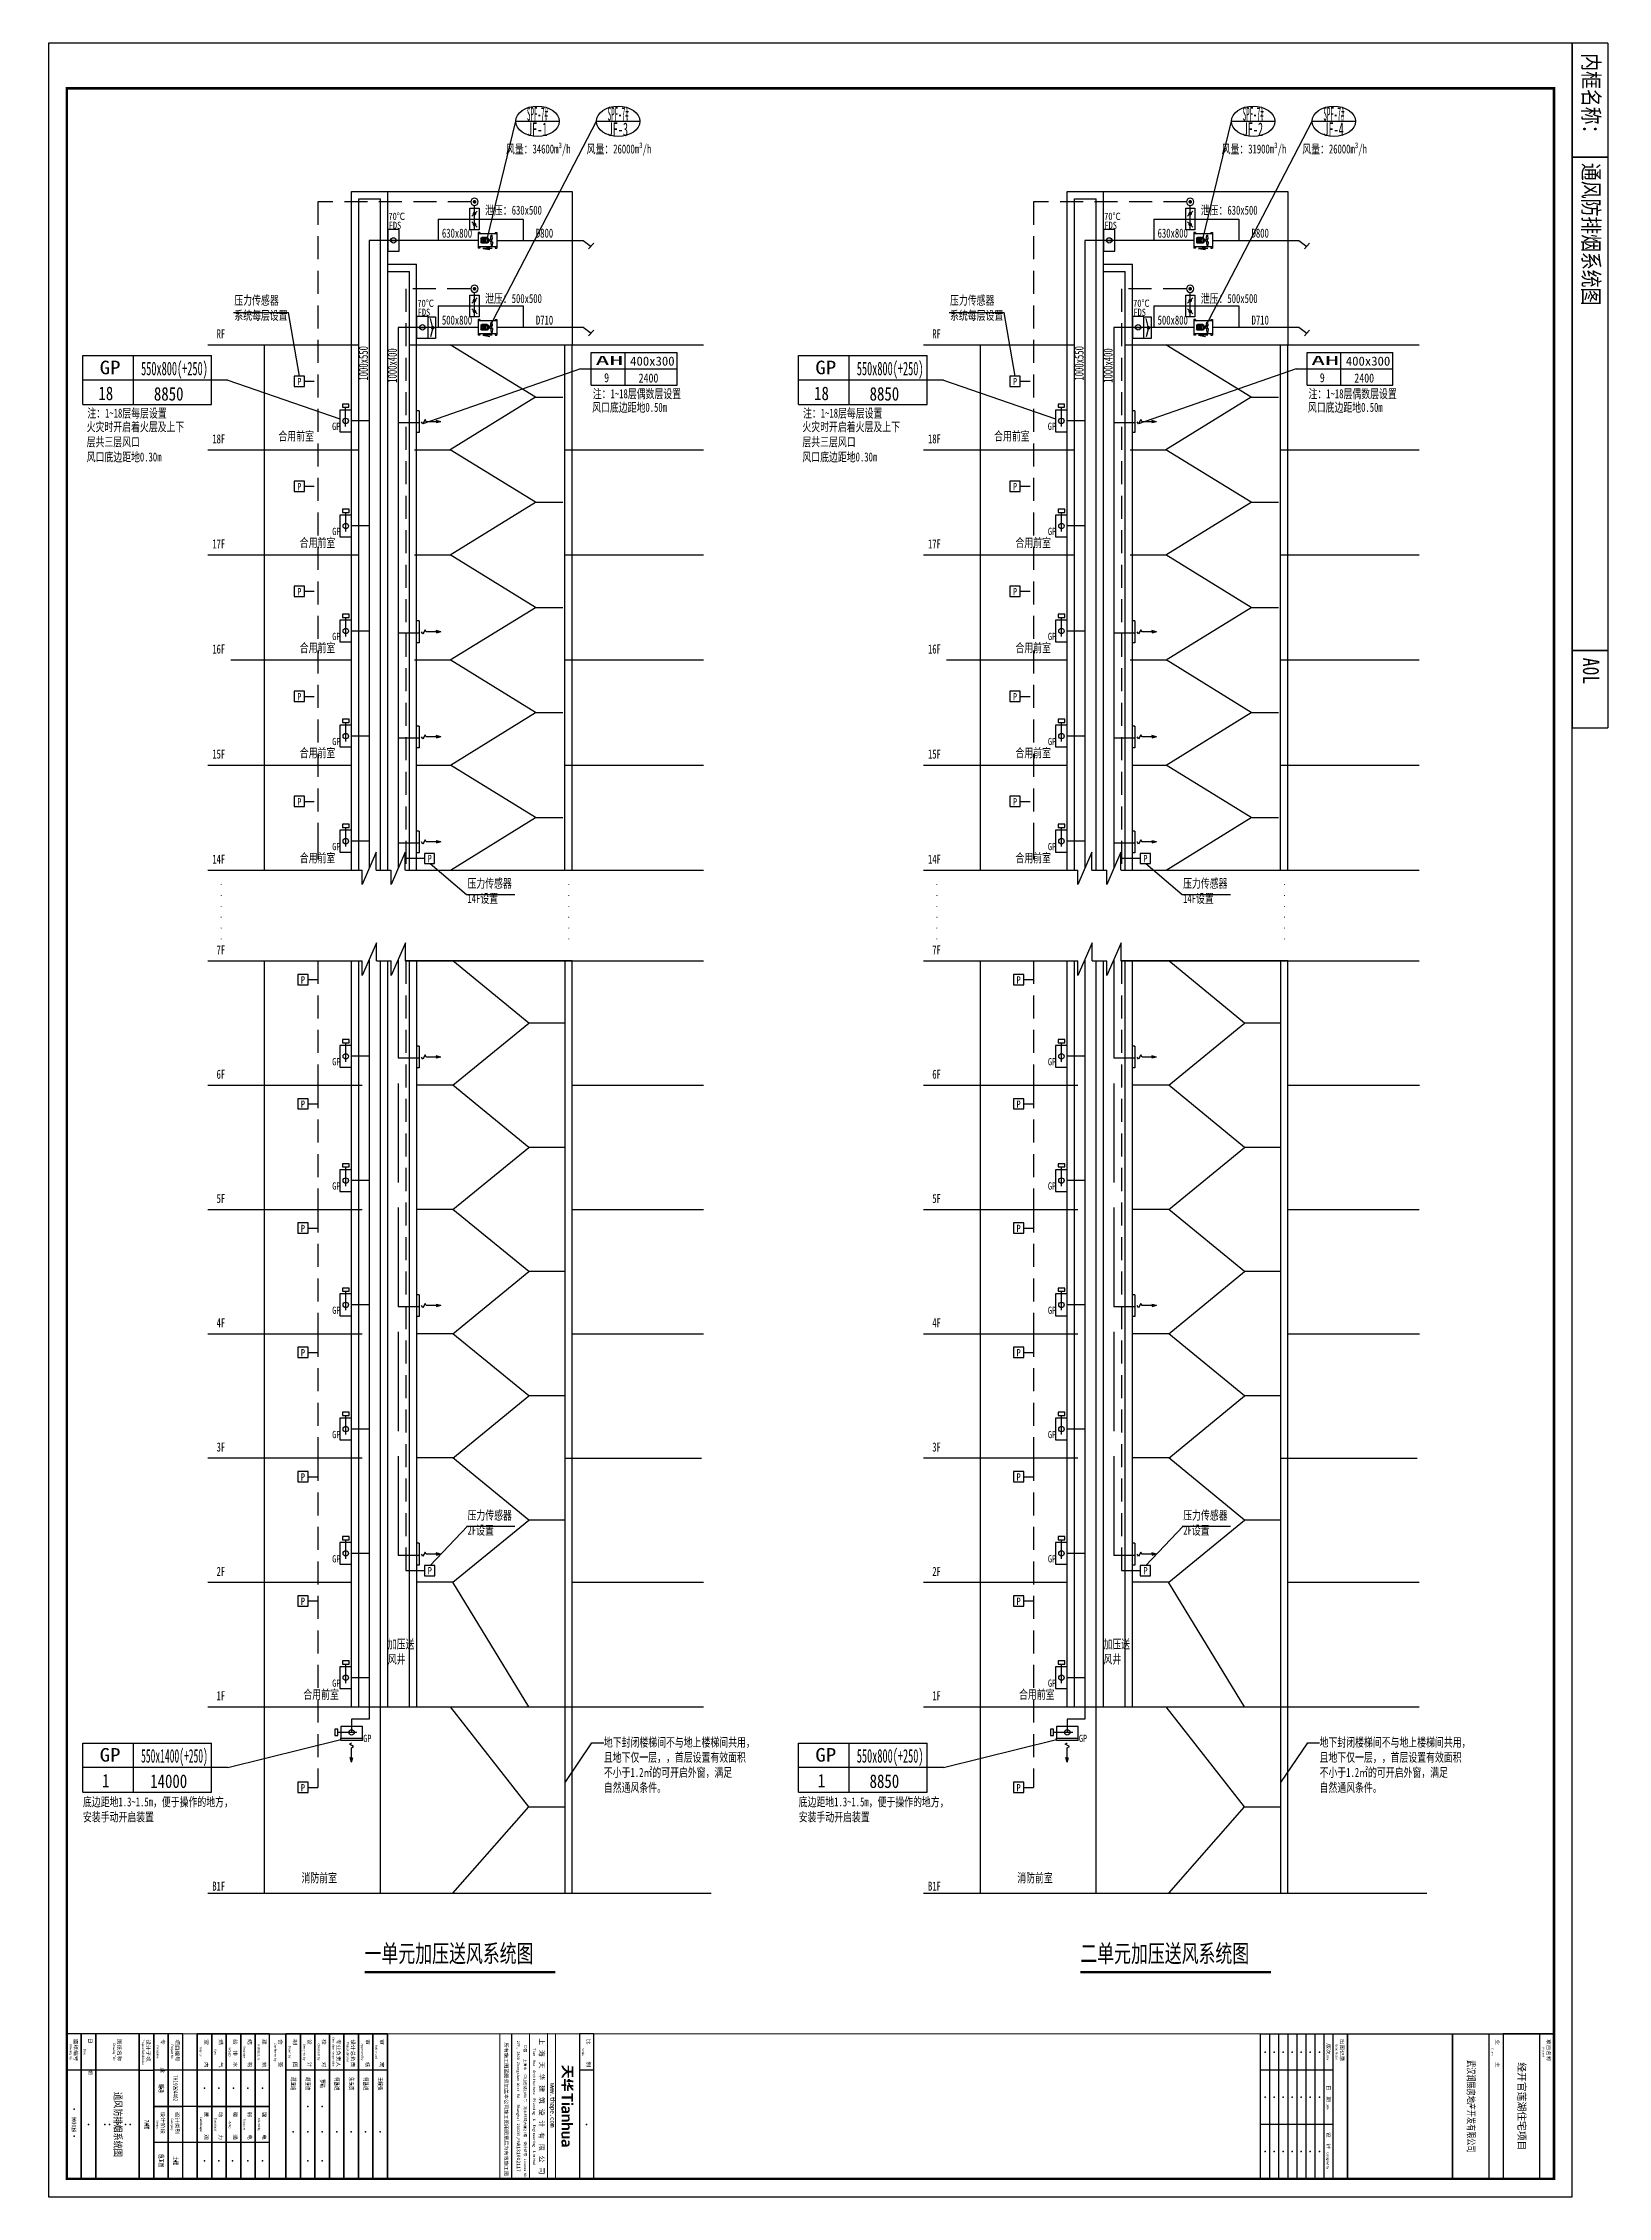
# Model space of a CAD drawing. Extents: x 3076 to 2381076, y 96010 to 1796010.
# Drawn here: x 446730 to 489924, y 846643 to 906093 of the extents above; entities that cross this region are included whole.
import ezdxf
from ezdxf import colors
from ezdxf.entities.mleader import LeaderData, LeaderLine
from ezdxf.enums import TextEntityAlignment as Align
from ezdxf.math import Vec2, Vec3

# ---------------------------------------------------------------- set-up
doc = ezdxf.new("R2010")
doc.units = 0
doc.header["$LTSCALE"] = 1000
doc.linetypes.add('HIDDEN', pattern=[9.525, 6.35, -3.175])
doc.layers.get('0').update_dxf_attribs({"linetype": 'CONTINUOUS'})
for name, color, linetype in [('AD-LEVL-HIGH', 61, 'CONTINUOUS'), ('C-SHET-LOGO', 7, 'CONTINUOUS'), ('C-SHET-SHET', 7, 'CONTINUOUS'), ('DIM_SYMB', 3, 'CONTINUOUS'), ('H-AI-CTRL', 6, 'HIDDEN'), ('H-DAPP-DAMP', 3, 'CONTINUOUS'), ('H-DAPP-FGRIL', 161, 'CONTINUOUS'), ('H-DAPP-GRIL', 11, 'CONTINUOUS'), ('H-DIMS', 7, 'CONTINUOUS'), ('H-DIMS-DUCT', 7, 'CONTINUOUS'), ('H-DIMS-FIRE', 7, 'CONTINUOUS'), ('H-DUCT-DIMS', 7, 'CONTINUOUS'), ('H-DUCT-FIRE', 20, 'CONTINUOUS'), ('H-EQUP-FANS', 4, 'CONTINUOUS')]:
    doc.layers.add(name, color=color, linetype=linetype)
doc.layers.add('C-XREF-SLCT', color=7, linetype='CONTINUOUS', plot=False)
doc.layers.add('内框', color=8, linetype='CONTINUOUS', plot=False)
doc.styles.add('Acs', font='', dxfattribs={"width": 0.7})
doc.styles.get("Standard").update_dxf_attribs({"font": '', "width": 0.7})
doc.styles.add('STYLEP4', font='')
doc.styles.add('TH-STYLE1', font='', dxfattribs={"width": 0.7})
doc.styles.add('TH-STYLE2', font='', dxfattribs={"width": 0.8})
doc.styles.add('TH-STYLEP5', font='')
doc.styles.add('TH-SYTLE2', font='txt')
doc.styles.add('TuKuang', font='', dxfattribs={"width": 1.1})
doc.styles.add('黑体', font='simhei.ttf')
doc.styles.get('Acs').set_extended_font_data('SimSun')
doc.styles.get('Standard').set_extended_font_data('SimSun')
doc.styles.get('STYLEP4').set_extended_font_data('Century Gothic')
doc.styles.get('TH-STYLE1').set_extended_font_data('SimSun')
doc.styles.get('TH-STYLE2').set_extended_font_data('SimSun')
doc.styles.get('TH-STYLEP5').set_extended_font_data('SimSun')
doc.styles.get('TuKuang').set_extended_font_data('SimSun')

msp = doc.modelspace()

# ---------------------------------------------------------------- texts
at = {"layer": 'AD-LEVL-HIGH', "style": 'TH-STYLE1', "width": 0.7}
for s, height, rotation, p in [('RF', 250, 360, (451757.2, 897868.1)), ('RF', 250, 360, (471512.5, 897868.1)), ('18F', 250, 360, (451757.2, 894968.1)), ('18F', 250, 360, (471512.5, 894968.1)), ('17F', 250, 360, (451757.2, 892068.1)), ('17F', 250, 360, (471512.5, 892068.1)), ('16F', 250, 360, (451757.2, 889168.1)), ('16F', 250, 360, (471512.5, 889168.1)), ('15F', 250, 360, (451757.2, 886268.1)), ('15F', 250, 360, (471512.5, 886268.1)), ('14F', 250, 360, (451757.2, 883368.1)), ('14F', 250, 360, (471512.5, 883368.1)), ('.  .  .  .  .  .', 175, 270, (451581.1, 881315.8)), ('.  .  .  .  .  .', 175, 270, (461173.5, 881315.8)), ('.  .  .  .  .  .', 175, 270, (471336.4, 881315.8)), ('.  .  .  .  .  .', 175, 270, (480928.8, 881315.8)), ('7F', 250, 360, (451757.2, 880861.9)), ('7F', 250, 360, (471512.5, 880861.9)), ('6F', 250, 360, (451757.2, 877431.6)), ('6F', 250, 360, (471512.5, 877431.6)), ('5F', 250, 360, (451757.2, 874001.4)), ('5F', 250, 360, (471512.5, 874001.4)), ('4F', 250, 360, (451757.2, 870571.1)), ('4F', 250, 360, (471512.5, 870571.1)), ('3F', 250, 360, (451757.2, 867140.8)), ('3F', 250, 360, (471512.5, 867140.8)), ('2F', 250, 360, (451757.2, 863709)), ('2F', 250, 360, (471512.5, 863709)), ('1F', 250, 360, (451757.2, 860277.2)), ('1F', 250, 360, (471512.5, 860277.2)), ('B1F', 250, 360, (451757.2, 855021.5)), ('B1F', 250, 360, (471512.5, 855021.5))]:
    msp.add_text(s, height=height, rotation=rotation, dxfattribs=at).set_placement(p, align=Align.BOTTOM_RIGHT)
at = {"layer": 'C-SHET-SHET', "attachment_point": 5, "rotation": 270}
for s, insert, char_height, style in [('武汉润展房地产开发有限公司', (486134, 849142.7), 200, 'TH-STYLE1'), ('经开官莲湖住宅项目', (487534, 849142.7), 200, 'TH-SYTLE2'), ('暖通', (449984, 849642.7), 125, 'TH-STYLE1'), ('TH19224402', (450384, 849642.7), 125, 'TH-STYLE1'), ('胡亚迪', (453634, 849767.7), 125, 'TH-STYLE1'), ('胡亚迪', (454034, 849767.7), 125, 'TH-STYLE1'), ('罗浩', (454434, 849767.7), 125, 'TH-STYLE1'), ('柯昌进', (454834, 849767.7), 125, 'TH-STYLE1'), ('朱玉贵', (455234, 849767.7), 125, 'TH-STYLE1'), ('柯昌进', (455634, 849767.7), 125, 'TH-STYLE1'), ('王峻强', (456034, 849767.7), 125, 'TH-STYLE1'), ('通风防排烟系统图', (448784, 848642.7), 200, 'TH-STYLE2'), ('H0301A', (447584, 848642.7), 125, 'TH-STYLE1'), ('7#楼', (449584, 848642.7), 125, 'TH-STYLE1'), ('施工图', (449984, 847642.7), 125, 'TH-STYLE1'), ('土建', (450384, 847642.7), 125, 'TH-STYLE1')]:
    msp.add_mtext(s, dxfattribs=dict(at, insert=insert, char_height=char_height, style=style))
at = {"layer": 'DIM_SYMB', "color": 7, "width": 0.7}
for s, p in [('一单元加压送风系统图', (455603.9, 853118.1)), ('二单元加压送风系统图', (475359.2, 853118.1))]:
    msp.add_text(s, height=488.37, dxfattribs=at).set_placement(p)
at = {"layer": 'H-AI-CTRL', "ltscale": 0.1, "style": 'TH-STYLE1', "width": 0.7}
for p in [(453745.6, 896651.2), (473501, 896651.2), (453745.6, 893751.2), (473501, 893751.2), (453745.6, 890851.2), (473501, 890851.2), (453745.6, 887951.2), (473501, 887951.2), (453745.6, 885051.2), (473501, 885051.2), (457345, 883484), (477100.3, 883484), (453844.9, 880135.3), (473600.2, 880135.3), (453844.9, 876705), (473600.2, 876705), (453844.9, 873274.8), (473600.2, 873274.8), (453844.9, 869844.5), (473600.2, 869844.5), (453844.9, 866414.2), (473600.2, 866414.2), (457347.8, 863826.5), (477103.2, 863826.5), (453844.9, 862983.9), (473600.2, 862983.9), (453844.9, 857836.4), (473600.2, 857836.4)]:
    msp.add_text('P', height=200, dxfattribs=at).set_placement(p)
at = {"layer": 'H-DIMS-FIRE', "style": 'TH-STYLE1', "width": 0.7}
for s, p in [('风量：34600m³/h', (460397.6, 903170)), ('风量：26000m³/h', (462624.9, 903170)), ('风量：31900m³/h', (480152.9, 903170)), ('风量：26000m³/h', (482380.3, 903170)), ('泄压：630x500', (459714.4, 901480.3, 0)), ('泄压：630x500', (479469.7, 901480.3, 0)), ('630x800', (458155.9, 900846.3)), ('D800', (460571.6, 900847.2)), ('630x800', (477911.3, 900846.3)), ('D800', (480326.9, 900847.2)), ('泄压：500x500', (459714.4, 899042.2, 0)), ('泄压：500x500', (479469.7, 899042.2, 0)), ('500x800', (458155.9, 898446.3)), ('D710', (460571.6, 898447.2)), ('500x800', (477911.3, 898446.3)), ('D710', (480326.9, 898447.2))]:
    msp.add_text(s, height=250, dxfattribs=at).set_placement(p, align=Align.MIDDLE_CENTER)
for s, p in [('1000x550', (455570.4, 897252.9)), ('1000x550', (475325.7, 897252.9)), ('1000x400', (456370.4, 897192.3)), ('1000x400', (476125.7, 897192.3))]:
    msp.add_text(s, height=250, rotation=90, dxfattribs=at).set_placement(p, align=Align.MIDDLE_CENTER)
at = {"layer": 'H-DIMS-FIRE', "char_height": 250, "attachment_point": 1, "style": 'TH-STYLE1'}
for s, width, heights, insert in [('压力传感器\\P系统每层设置', 3989.042, [960.2], (452008.5, 899119.3)), ('压力传感器\\P系统每层设置', 3989.042, [960.2], (471763.8, 899119.3)), ('合用前室', 1083.862, [403.9], (453225.3, 895371.3)), ('合用前室', 1083.862, [403.9], (472980.6, 895371.3)), ('合用前室', 1083.862, [403.9], (453814.8, 892428.2)), ('合用前室', 1083.862, [403.9], (473570.1, 892428.2)), ('合用前室', 1083.862, [403.9], (453814.8, 889528.2)), ('合用前室', 1083.862, [403.9], (473570.1, 889528.2)), ('合用前室', 1083.862, [403.9], (453814.8, 886628.2)), ('合用前室', 1083.862, [403.9], (473570.1, 886628.2)), ('合用前室', 1083.862, [403.9], (453814.8, 883728.2)), ('合用前室', 1083.862, [403.9], (473570.1, 883728.2)), ('压力传感器\\P14F设置', 3989.042, [960.2], (458442.6, 883025.1)), ('压力传感器\\P14F设置', 3989.042, [960.2], (478198, 883025.1)), ('压力传感器\\P2F设置', 3989.042, [960.2], (458445.5, 865586.4)), ('压力传感器\\P2F设置', 3989.042, [960.2], (478200.8, 865586.4)), ('合用前室', 1083.862, [403.9], (453914, 860638.9)), ('合用前室', 1083.862, [403.9], (473669.4, 860638.9)), ('消防前室', 1083.862, [403.9], (453864.4, 855575.8)), ('消防前室', 1083.862, [403.9], (473619.8, 855575.8))]:
    msp.add_mtext_dynamic_manual_height_columns(s, width=width, gutter_width=1, heights=heights, dxfattribs=dict(at, insert=insert))
at = {"layer": 'H-DUCT-DIMS', "char_height": 250, "width": 1489.75, "attachment_point": 4, "style": 'TH-STYLE1'}
for insert in [(456244.5, 861679.3), (475999.8, 861679.3)]:
    msp.add_mtext('加压送\\P风井', dxfattribs=dict(at, insert=insert))

# ---------------------------------------------------------------- blocks, each defined once
blk = doc.blocks.new('*U21')
for q in [(50, -65), (550, -65)]:
    blk.add_line((300, -125), q)
blk.add_lwpolyline([(0, -200), (600, -200), (600, 0), (0, 0)], close=True)
at = {"const_width": 50}
blk.add_lwpolyline([(275, -125, 1), (325, -125, 1)], format="xyb", close=True, dxfattribs=at)
blk = doc.blocks.new('*U20')
at = {"layer": 'H-EQUP-FANS'}
for p, q in [((-215, 0), (215, 0)), ((-215, -50), (-215, 0)), ((-180, -520), (-180, 0)), ((180, -520), (180, 0)), ((215, -50), (215, 0)), ((-215, -50), (-180, -50)), ((-215, -470), (-180, -470)), ((-215, -470), (-215, -520)), ((-215, -520), (215, -520)), ((-15, -345), (-146, -359)), ((-146, -359), (-146, -389)), ((-37, -401), (-146, -389)), ((-80, -250), (-80, -100)), ((-80, -100), (80, -100)), ((-80, -250), (80, -250)), ((-55, -75), (55, -75)), ((-55, -275), (55, -275)), ((-50, -119), (-50, -231)), ((-37, -401), (-37, -372)), ((-37, -372), (37, -372)), ((-30, -275), (-30, -300)), ((30, -300), (-30, -300)), ((-25, -130), (-25, -220)), ((-15, -300), (-15, -345)), ((0, -138), (0, -212)), ((15, -300), (15, -345)), ((15, -345), (146, -359)), ((25, -130), (25, -220)), ((30, -275), (30, -300)), ((37, -401), (37, -372)), ((37, -401), (146, -389)), ((50, -119), (50, -231)), ((80, -250), (80, -100)), ((146, -359), (146, -389)), ((180, -50), (215, -50)), ((180, -470), (215, -470)), ((220, -130), (187, -320)), ((215, -470), (215, -520)), ((220, -390), (220, -130)), ((220, -130), (253, -320))]:
    blk.add_line(p, q, dxfattribs=at)
for centre, start, end in [((-55, -100), 90, 180), ((-55, -250), 180, 270), ((55, -100), 0, 90), ((55, -250), 270, 0)]:
    blk.add_arc(centre, 25, start, end, dxfattribs=at)
blk = doc.blocks.new('*U22')
at = {"color": 7}
blk.add_line((300, -260), (300, -60), dxfattribs=at)
blk.add_lwpolyline([(0, -320), (600, -320), (600, 0), (0, 0)], close=True)
blk.add_circle((300, -160), 75)
at = {"style": 'TH-STYLE1', "width": 0.7}
for s, p in [('70℃', (-265, -298)), ('FDS', (-17, -289))]:
    blk.add_text(s, height=200, rotation=90, dxfattribs=at).set_placement(p)
blk = doc.blocks.new('*U10')
for p, q in [((3, 4.51), (26.67, 4.51)), ((3, -4.51), (3, 4.51)), ((12.33, -4.51), (12.33, 4.51)), ((26.67, -4.51), (26.67, 4.51)), ((29.67, 0), (3, 0)), ((3, -4.51), (26.67, -4.51))]:
    blk.add_line(p, q)
at = {"style": 'TH-STYLE1'}
for tag, width, p, p2 in [('风口名称', 1.412473, (4.15, 1.09), (11.84, 1.09)), ('尺寸', 0.728677, (13.71, 0.9), (25.99, 0.9))]:
    blk.add_attdef(tag, text='', height=2.5, dxfattribs=dict(at, width=width)).set_placement(p, p2, align=Align.FIT)
at = {"style": 'TH-STYLE1', "width": 0.8}
for tag, p in [('数量', (7.22, -4.43)), ('风量', (18.79, -4.51))]:
    blk.add_attdef(tag, text='', height=2.5, dxfattribs=at).set_placement(p, align=Align.BOTTOM_CENTER)
blk = doc.blocks.new('*U24')
for p, q in [((600, -125), (-75, -125)), ((79, -196), (221, -54)), ((521, -196), (379, -54))]:
    blk.add_line(p, q)
blk.add_lwpolyline([(0, -250), (600, -250), (600, 0), (0, 0)], close=True)
at = {"const_width": 50}
for points in [[(-200, -125, 1), (-150, -125, 1)], [(125, -125, 1), (175, -125, 1)], [(475, -125, -1), (425, -125, -1)]]:
    blk.add_lwpolyline(points, format="xyb", close=True, dxfattribs=at)
blk.add_circle((-175, -125), 100)
blk = doc.blocks.new('*U25')
blk.add_line((-4, 0), (4, 0))
blk.add_ellipse((0, 0), major_axis=(-4, 0), ratio=0.7)
at = {"style": 'TH-STYLE1', "width": 0.55}
blk.add_attdef('CH1', text='', height=2.5, dxfattribs=at).set_placement((-1.92, 0.1), (1.96, 0.1), align=Align.FIT)
blk.add_attdef('1', text='', height=2.5, dxfattribs=at).set_placement((-0.04, -3.46), align=Align.BOTTOM_CENTER)
blk = doc.blocks.new('*U26')
blk.add_line((-4, 0), (4, 0))
blk.add_ellipse((0, 0), major_axis=(-4, 0), ratio=0.7)
at = {"style": 'TH-STYLE1', "width": 0.55}
blk.add_attdef('CH1', text='', height=2.5, dxfattribs=at).set_placement((-1.92, 0.1), (1.96, 0.1), align=Align.FIT)
blk.add_attdef('1', text='', height=2.5, dxfattribs=at).set_placement((-0.04, -3.46), align=Align.BOTTOM_CENTER)
blk = doc.blocks.new('*U23')
blk.add_line((225, -160), (-75, -160))
at = {"color": 7}
blk.add_line((450, -160), (150, -160), dxfattribs=at)
for points in [[(0, -320), (600, -320), (600, 0), (0, 0)], [(-165, -250), (-75, -250), (-75, -70), (-165, -70)]]:
    blk.add_lwpolyline(points, close=True)
blk.add_circle((300, -160), 75)
at = {"style": 'TH-STYLE1', "width": 0.7}
blk.add_text('GP', height=200, rotation=90, dxfattribs=at).set_placement((549, -535))
blk = doc.blocks.new('*U27')
for p, q in [((-500, 0), (-500, 100)), ((-500, 0), (400, 0)), ((400, 0), (400, 100)), ((-137, -250), (37, -150)), ((-50, -300), (-137, -250)), ((-50, -900), (-102, -707)), ((37, -150), (-50, -100)), ((-50, -900), (-50, -300)), ((-50, -900), (2, -707))]:
    blk.add_line(p, q)
blk = doc.blocks.new('*U28')
for p, q in [((0, 0), (26.67, 0)), ((3, 4.51), (26.67, 4.51)), ((3, -4.51), (3, 4.51)), ((12.33, -4.51), (12.33, 4.51)), ((26.67, -4.51), (26.67, 4.51)), ((3, -4.51), (26.67, -4.51))]:
    blk.add_line(p, q)
at = {"style": 'TH-STYLE1'}
for tag, width, p, p2 in [('风口名称', 1.412473, (4.15, 1.09), (11.84, 1.09)), ('尺寸', 0.728677, (13.71, 0.9), (25.99, 0.9))]:
    blk.add_attdef(tag, text='', height=2.5, dxfattribs=dict(at, width=width)).set_placement(p, p2, align=Align.FIT)
at = {"style": 'TH-STYLE1', "width": 0.8}
for tag, p in [('数量', (7.22, -4.43)), ('风量', (18.79, -4.51))]:
    blk.add_attdef(tag, text='', height=2.5, dxfattribs=at).set_placement(p, align=Align.BOTTOM_CENTER)
blk = doc.blocks.new('THAPE_A0L_inner')
at = {"layer": '内框'}
for p, q in [((0, 860.8), (0, 841)), ((0, 860.8), (378, 860.8)), ((63, 841), (63, 860.8)), ((63, 860.8), (63, 841)), ((335.4, 841), (335.4, 860.8)), ((335.4, 860.8), (335.4, 841)), ((378, 841), (378, 860.8)), ((0, 841), (63, 841)), ((36, 841), (0, 841)), ((108, 841), (36, 841)), ((63, 841), (335.4, 841)), ((252, 841), (108, 841)), ((378, 841), (252, 841)), ((335.4, 841), (378, 841)), ((1179, 774), (1179, 802))]:
    blk.add_line(p, q, dxfattribs=at)
blk.add_lwpolyline([(0, 0), (1189, 0), (1189, 841), (0, 841)], close=True, dxfattribs=at)
at = {"layer": '内框', "const_width": 1.4}
blk.add_lwpolyline([(25, 831), (25, 10), (1179, 10), (1179, 831)], close=True, dxfattribs=at)
at = {"layer": '内框', "const_width": 0.5}
blk.add_lwpolyline([(1099, 831), (1099, 10)], dxfattribs=at)
at = {"layer": '内框', "style": '黑体', "width": 0.8}
for s, p in [('内框名称：', (5.7, 847)), ('A0L', (339.3, 847))]:
    blk.add_text(s, height=9, dxfattribs=at).set_placement(p)
blk.add_attdef('内框名称', (66.2, 847), '', height=9, dxfattribs=at)
blk = doc.blocks.new('TH')
at = {"linetype": 'Continuous'}
h = blk.add_hatch(color=256, dxfattribs=at)
h.dxf.hatch_style = 1
h.paths.add_polyline_path([(2.82, 2.83), (2.82, 2.98), (1.76, 2.98), (1.22, 2.98), (0.16, 2.98), (0.16, 2.83), (0.16, 2.76), (0.16, 2.61), (0.59, 2.61), (0.81, 2.61), (1.24, 2.61), (1.24, 2.34), (1.24, 2.21), (1.24, 1.92), (0.74, 1.92), (0.5, 1.92), (0, 1.92), (0, 1.54), (0.69, 1.54), (1.11, 1.54), (1.15, 1.54), (1.09, 1.43), (1.07, 1.39), (1.04, 1.32), (1.01, 1.28), (1, 1.27), (0.98, 1.23), (0.93, 1.15), (0.9, 1.12), (0.74, 0.94), (0.69, 0.89), (0.61, 0.83), (0.57, 0.8), (0.47, 0.72), (0.41, 0.68), (0.35, 0.64), (0.32, 0.63), (0.26, 0.59), (0, 0.46), (0, 0), (0.14, 0.05), (0.19, 0.07), (0.3, 0.11), (0.39, 0.16), (0.43, 0.18), (0.52, 0.22), (0.58, 0.26), (0.61, 0.28), (0.68, 0.32), (0.82, 0.41), (0.87, 0.45), (0.99, 0.56), (1.07, 0.64), (1.12, 0.68), (1.2, 0.76), (1.26, 0.85), (1.33, 0.94), (1.42, 1.08), (1.44, 1.11), (1.49, 1.19), (1.55, 1.08), (1.58, 1.04), (1.63, 0.96), (1.69, 0.88), (1.7, 0.86), (1.87, 0.67), (1.91, 0.64), (1.98, 0.57), (2.07, 0.49), (2.12, 0.45), (2.21, 0.38), (2.3, 0.32), (2.38, 0.28), (2.41, 0.26), (2.48, 0.21), (2.55, 0.18), (2.59, 0.16), (2.66, 0.12), (2.78, 0.07), (2.84, 0.05), (2.98, 0), (2.98, 0.2), (2.98, 0.28), (2.98, 0.46), (2.79, 0.56), (2.75, 0.58), (2.65, 0.63), (2.62, 0.65), (2.6, 0.66), (2.48, 0.74), (2.41, 0.79), (2.37, 0.83), (2.28, 0.9), (2.24, 0.94), (2.22, 0.97), (2.17, 1.01), (2.09, 1.11), (2.05, 1.16), (1.98, 1.27), (1.91, 1.36), (1.89, 1.42), (1.84, 1.54), (2.98, 1.54), (2.98, 1.92), (2.48, 1.92), (2.24, 1.92), (1.74, 1.92), (1.74, 2.61), (2.18, 2.61), (2.39, 2.61), (2.82, 2.61), (2.82, 2.76)])
h = blk.add_hatch(color=256, dxfattribs=at)
h.dxf.hatch_style = 1
h.paths.add_polyline_path([(4.07, 2.55), (4.12, 2.88), (4.12, 3), (3.95, 3), (3.87, 3), (3.68, 3), (3.68, 2.95), (3.68, 2.93), (3.68, 2.89), (3.65, 2.65), (3.64, 2.58), (3.61, 2.46), (3.57, 2.36), (3.55, 2.32), (3.5, 2.23), (3.45, 2.17), (3.33, 2.03), (3.33, 1.84), (3.33, 1.75), (3.33, 1.55), (3.52, 1.65), (3.64, 1.73), (3.64, 1.56), (3.64, 1.49), (3.64, 1.31), (4.07, 1.31), (4.07, 1.81), (4.07, 2.06)])
h = blk.add_hatch(color=256, dxfattribs=at)
h.dxf.hatch_style = 1
h.paths.add_polyline_path([(6.31, 0.92), (6.31, 1.07), (5.81, 1.07), (5.56, 1.07), (5.06, 1.07), (5.06, 1.28), (4.59, 1.28), (4.59, 1.07), (3.33, 1.07), (3.33, 0.69), (4.09, 0.69), (4.59, 0.69), (4.59, 0.01), (5.06, 0.01), (5.06, 0.69), (5.56, 0.69), (5.81, 0.69), (6.31, 0.69), (6.31, 0.84)])
h = blk.add_hatch(color=256, dxfattribs=at)
h.dxf.hatch_style = 1
h.paths.add_polyline_path([(5.51, 2.19), (5.52, 2.19), (5.54, 2.21), (5.64, 2.28), (5.69, 2.32), (5.79, 2.4), (5.88, 2.49), (5.93, 2.54), (6.02, 2.63), (6.16, 2.8), (6.19, 2.86), (6.21, 2.89), (6.24, 2.96), (6.03, 2.96), (5.93, 2.96), (5.73, 2.96), (5.6, 2.8), (5.56, 2.76), (5.53, 2.74), (5.49, 2.7), (5.4, 2.62), (5.35, 2.59), (5.2, 2.46), (5.2, 2.69), (5.2, 2.79), (5.2, 3), (5.02, 3), (4.93, 3), (4.76, 3), (4.76, 2.69), (4.76, 2.54), (4.76, 2.23), (4.69, 2.2), (4.65, 2.19), (4.58, 2.16), (4.53, 2.14), (4.51, 2.14), (4.25, 2.06), (4.25, 1.91), (4.25, 1.83), (4.25, 1.65), (4.44, 1.7), (4.48, 1.71), (4.56, 1.73), (4.63, 1.76), (4.67, 1.77), (4.77, 1.8), (4.77, 1.74), (4.77, 1.72), (4.8, 1.65), (4.8, 1.63), (4.82, 1.6), (4.86, 1.55), (4.89, 1.51), (4.92, 1.49), (4.97, 1.47), (5.01, 1.46), (5.13, 1.42), (5.5, 1.42), (5.69, 1.42), (6.06, 1.42), (6.15, 1.44), (6.19, 1.45), (6.31, 1.5), (6.31, 1.66), (6.31, 1.73), (6.31, 1.87), (6.23, 1.84), (6.19, 1.83), (6.12, 1.8), (6.06, 1.79), (5.78, 1.79), (5.64, 1.79), (5.35, 1.79), (5.31, 1.8), (5.28, 1.81), (5.24, 1.84), (5.23, 1.87), (5.22, 1.89), (5.2, 1.92), (5.2, 1.95), (5.2, 1.97), (5.21, 2), (5.3, 2.05), (5.34, 2.08)])
h = blk.add_hatch(color=256, dxfattribs=at)
h.dxf.hatch_style = 1
h.paths.add_polyline_path([(8.18, 2.52), (8.68, 2.52), (9, 2.52), (9, 2.95), (6.84, 2.95), (6.84, 2.52), (7.66, 2.52), (7.66, 1.53), (7.66, 1.04), (7.66, 0.04), (8.18, 0.04), (8.18, 1.03), (8.18, 1.53)])
h = blk.add_hatch(color=256, dxfattribs=at)
h.dxf.hatch_style = 1
h.paths.add_polyline_path([(9.8, 2.97), (9.29, 2.97), (9.29, 2.5), (9.8, 2.5)])
h = blk.add_hatch(color=256, dxfattribs=at)
h.dxf.hatch_style = 1
h.paths.add_polyline_path([(9.8, 2.04), (9.29, 2.04), (9.29, 1.25), (9.29, 0.04), (9.8, 0.04)])
h = blk.add_hatch(color=256, dxfattribs=at)
h.dxf.hatch_style = 1
h.paths.add_polyline_path([(11.51, 1.95), (11.5, 1.96), (11.49, 1.96), (11.48, 1.97), (11.47, 1.97), (11.46, 1.98), (11.45, 1.98), (11.44, 1.99), (11.43, 1.99), (11.42, 2), (11.41, 2), (11.4, 2.01), (11.39, 2.01), (11.38, 2.02), (11.37, 2.02), (11.34, 2.03), (11.34, 2.03), (11.31, 2.04), (11.31, 2.04), (11.27, 2.05), (11.27, 2.05), (11.23, 2.06), (11.23, 2.06), (11.17, 2.07), (11.17, 2.07), (11.06, 2.08), (11.05, 2.09), (10.93, 2.08), (10.92, 2.08), (10.78, 2.07), (10.78, 2.07), (10.7, 2.06), (10.7, 2.06), (10.64, 2.05), (10.64, 2.05), (10.59, 2.04), (10.59, 2.04), (10.55, 2.03), (10.5, 2.02), (10.5, 2.02), (10.47, 2.01), (10.43, 2), (10.43, 2), (10.4, 1.99), (10.4, 1.99), (10.37, 1.98), (10.37, 1.98), (10.34, 1.97), (10.34, 1.97), (10.31, 1.97), (10.31, 1.58), (10.32, 1.58), (10.33, 1.58), (10.35, 1.59), (10.36, 1.59), (10.37, 1.6), (10.4, 1.61), (10.4, 1.61), (10.43, 1.62), (10.43, 1.62), (10.46, 1.63), (10.46, 1.63), (10.49, 1.64), (10.53, 1.65), (10.53, 1.65), (10.56, 1.66), (10.6, 1.67), (10.6, 1.67), (10.64, 1.68), (10.69, 1.69), (10.75, 1.7), (10.84, 1.71), (10.85, 1.71), (10.99, 1.71), (10.99, 1.71), (11.05, 1.7), (11.09, 1.69), (11.12, 1.68), (11.12, 1.68), (11.15, 1.67), (11.17, 1.66), (11.18, 1.66), (11.19, 1.65), (11.2, 1.64), (11.21, 1.64), (11.22, 1.63), (11.22, 1.63), (11.23, 1.62), (11.23, 1.62), (11.24, 1.61), (11.24, 1.61), (11.25, 1.6), (11.25, 1.6), (11.26, 1.59), (11.27, 1.57), (11.27, 1.57), (11.28, 1.56), (11.29, 1.54), (11.3, 1.51), (11.3, 1.51), (11.31, 1.48), (11.31, 1.46), (11.31, 1.4), (11.31, 1.28), (11.19, 1.28), (11.05, 1.28), (10.86, 1.27), (10.86, 1.27), (10.76, 1.26), (10.76, 1.26), (10.69, 1.25), (10.69, 1.25), (10.64, 1.24), (10.64, 1.24), (10.6, 1.23), (10.6, 1.23), (10.56, 1.22), (10.56, 1.22), (10.53, 1.21), (10.53, 1.21), (10.5, 1.2), (10.5, 1.2), (10.47, 1.19), (10.47, 1.19), (10.45, 1.18), (10.42, 1.17), (10.42, 1.17), (10.41, 1.16), (10.4, 1.16), (10.39, 1.15), (10.38, 1.15), (10.37, 1.14), (10.36, 1.14), (10.35, 1.13), (10.34, 1.12), (10.33, 1.12), (10.32, 1.11), (10.31, 1.11), (10.31, 1.11), (10.3, 1.1), (10.29, 1.09), (10.28, 1.08), (10.27, 1.08), (10.27, 1.08), (10.26, 1.07), (10.26, 1.07), (10.25, 1.06), (10.25, 1.06), (10.24, 1.05), (10.24, 1.05), (10.23, 1.04), (10.23, 1.04), (10.22, 1.03), (10.22, 1.03), (10.21, 1.02), (10.2, 1.01), (10.2, 1.01), (10.19, 0.99), (10.18, 0.98), (10.17, 0.97), (10.17, 0.97), (10.16, 0.95), (10.16, 0.95), (10.15, 0.93), (10.14, 0.92), (10.14, 0.92), (10.13, 0.89), (10.12, 0.87), (10.12, 0.87), (10.11, 0.85), (10.11, 0.85), (10.1, 0.81), (10.1, 0.81), (10.09, 0.77), (10.07, 0.7), (10.07, 0.55), (10.09, 0.48), (10.09, 0.48), (10.1, 0.43), (10.1, 0.43), (10.11, 0.39), (10.11, 0.39), (10.12, 0.36), (10.12, 0.36), (10.13, 0.34), (10.13, 0.34), (10.14, 0.32), (10.14, 0.32), (10.15, 0.3), (10.15, 0.3), (10.16, 0.28), (10.16, 0.28), (10.17, 0.26), (10.17, 0.26), (10.18, 0.24), (10.18, 0.24), (10.19, 0.23), (10.19, 0.23), (10.2, 0.22), (10.21, 0.2), (10.21, 0.2), (10.22, 0.19), (10.22, 0.19), (10.23, 0.18), (10.23, 0.18), (10.24, 0.17), (10.24, 0.17), (10.25, 0.16), (10.25, 0.16), (10.26, 0.15), (10.26, 0.15), (10.27, 0.14), (10.27, 0.14), (10.28, 0.13), (10.28, 0.13), (10.29, 0.12), (10.3, 0.11), (10.31, 0.1), (10.32, 0.1), (10.33, 0.09), (10.34, 0.08), (10.35, 0.08), (10.36, 0.07), (10.37, 0.06), (10.38, 0.06), (10.39, 0.05), (10.4, 0.05), (10.41, 0.04), (10.41, 0.04), (10.44, 0.03), (10.46, 0.02), (10.46, 0.02), (10.5, 0.01), (10.5, 0.01), (10.54, 0), (10.61, -0.01), (10.8, -0.01), (10.89, 0), (10.93, 0.01), (10.98, 0.02), (10.98, 0.02), (11.01, 0.03), (11.05, 0.04), (11.06, 0.04), (11.07, 0.05), (11.1, 0.06), (11.11, 0.06), (11.12, 0.07), (11.13, 0.07), (11.14, 0.08), (11.15, 0.08), (11.16, 0.09), (11.17, 0.09), (11.18, 0.1), (11.19, 0.1), (11.2, 0.11), (11.21, 0.12), (11.21, 0.12), (11.23, 0.13), (11.24, 0.14), (11.24, 0.14), (11.25, 0.15), (11.25, 0.15), (11.26, 0.16), (11.26, 0.16), (11.28, 0.17), (11.29, 0.18), (11.29, 0.18), (11.3, 0.19), (11.3, 0.19), (11.31, 0.2), (11.36, 0.24), (11.36, 0.04), (11.82, 0.04), (11.82, 1.29), (11.82, 1.31), (11.81, 1.39), (11.81, 1.39), (11.8, 1.46), (11.8, 1.46), (11.79, 1.5), (11.78, 1.55), (11.78, 1.55), (11.77, 1.58), (11.77, 1.58), (11.76, 1.61), (11.76, 1.61), (11.75, 1.64), (11.75, 1.64), (11.74, 1.66), (11.74, 1.66), (11.73, 1.68), (11.72, 1.71), (11.72, 1.71), (11.71, 1.72), (11.7, 1.74), (11.7, 1.74), (11.69, 1.76), (11.69, 1.76), (11.68, 1.78), (11.68, 1.78), (11.67, 1.79), (11.66, 1.81), (11.66, 1.81), (11.65, 1.82), (11.65, 1.82), (11.64, 1.83), (11.64, 1.83), (11.63, 1.84), (11.62, 1.86), (11.62, 1.86), (11.61, 1.87), (11.61, 1.87), (11.6, 1.88), (11.6, 1.88), (11.59, 1.89), (11.59, 1.89), (11.58, 1.9), (11.57, 1.9), (11.55, 1.91), (11.55, 1.92), (11.54, 1.93), (11.53, 1.93), (11.51, 1.94)])
h.paths.add_polyline_path([(11.04, 0.92), (11.31, 0.93), (11.31, 0.76), (11.31, 0.74), (11.3, 0.72), (11.29, 0.69), (11.28, 0.66), (11.27, 0.64), (11.26, 0.62), (11.25, 0.6), (11.25, 0.6), (11.24, 0.59), (11.24, 0.58), (11.23, 0.58), (11.23, 0.57), (11.22, 0.56), (11.22, 0.56), (11.21, 0.55), (11.21, 0.55), (11.2, 0.54), (11.2, 0.54), (11.19, 0.53), (11.19, 0.53), (11.18, 0.52), (11.17, 0.51), (11.16, 0.5), (11.15, 0.5), (11.14, 0.49), (11.13, 0.48), (11.12, 0.48), (11.11, 0.47), (11.09, 0.46), (11.06, 0.45), (11.06, 0.45), (11.04, 0.44), (11.01, 0.43), (10.97, 0.42), (10.92, 0.41), (10.91, 0.41), (10.84, 0.41), (10.81, 0.41), (10.76, 0.41), (10.72, 0.42), (10.69, 0.43), (10.67, 0.44), (10.67, 0.45), (10.66, 0.45), (10.64, 0.46), (10.64, 0.47), (10.63, 0.48), (10.63, 0.48), (10.62, 0.49), (10.61, 0.51), (10.61, 0.51), (10.6, 0.52), (10.59, 0.55), (10.58, 0.57), (10.58, 0.58), (10.57, 0.62), (10.57, 0.67), (10.57, 0.69), (10.57, 0.71), (10.58, 0.72), (10.59, 0.74), (10.59, 0.74), (10.6, 0.76), (10.61, 0.78), (10.62, 0.79), (10.62, 0.79), (10.63, 0.8), (10.63, 0.8), (10.64, 0.81), (10.64, 0.81), (10.65, 0.82), (10.65, 0.82), (10.67, 0.83), (10.69, 0.84), (10.71, 0.85), (10.73, 0.86), (10.75, 0.87), (10.79, 0.88), (10.79, 0.88), (10.82, 0.89), (10.87, 0.9), (10.93, 0.91), (11.02, 0.92)], flags=16)
h = blk.add_hatch(color=256, dxfattribs=at)
h.dxf.hatch_style = 1
h.paths.add_polyline_path([(12.71, 1.48), (12.72, 1.5), (12.72, 1.5), (12.73, 1.52), (12.73, 1.52), (12.74, 1.54), (12.74, 1.54), (12.75, 1.55), (12.75, 1.55), (12.76, 1.57), (12.76, 1.57), (12.77, 1.58), (12.77, 1.58), (12.78, 1.59), (12.78, 1.59), (12.8, 1.61), (12.81, 1.62), (12.83, 1.63), (12.84, 1.64), (12.85, 1.64), (12.87, 1.65), (12.88, 1.65), (12.89, 1.66), (12.9, 1.66), (12.91, 1.67), (12.94, 1.68), (12.94, 1.68), (12.97, 1.69), (13.01, 1.7), (13.07, 1.71), (13.11, 1.71), (13.15, 1.71), (13.18, 1.71), (13.23, 1.7), (13.26, 1.69), (13.28, 1.68), (13.29, 1.68), (13.3, 1.67), (13.31, 1.67), (13.32, 1.66), (13.33, 1.66), (13.33, 1.66), (13.34, 1.65), (13.34, 1.65), (13.35, 1.64), (13.35, 1.64), (13.36, 1.63), (13.36, 1.63), (13.37, 1.62), (13.37, 1.62), (13.38, 1.61), (13.38, 1.61), (13.39, 1.6), (13.4, 1.58), (13.4, 1.58), (13.41, 1.56), (13.41, 1.56), (13.42, 1.54), (13.43, 1.51), (13.44, 1.44), (13.44, 0.04), (13.94, 0.04), (13.94, 1.45), (13.93, 1.55), (13.93, 1.55), (13.92, 1.6), (13.92, 1.6), (13.91, 1.64), (13.91, 1.64), (13.9, 1.67), (13.9, 1.67), (13.89, 1.7), (13.89, 1.7), (13.88, 1.72), (13.88, 1.72), (13.87, 1.74), (13.87, 1.74), (13.86, 1.76), (13.86, 1.76), (13.85, 1.78), (13.85, 1.78), (13.84, 1.8), (13.84, 1.8), (13.83, 1.81), (13.83, 1.81), (13.82, 1.82), (13.81, 1.84), (13.81, 1.84), (13.8, 1.85), (13.8, 1.85), (13.79, 1.86), (13.79, 1.86), (13.78, 1.87), (13.77, 1.89), (13.77, 1.89), (13.76, 1.9), (13.76, 1.9), (13.75, 1.9), (13.74, 1.91), (13.73, 1.92), (13.73, 1.92), (13.72, 1.93), (13.72, 1.93), (13.71, 1.94), (13.71, 1.94), (13.7, 1.94), (13.69, 1.95), (13.68, 1.96), (13.68, 1.96), (13.67, 1.96), (13.66, 1.97), (13.65, 1.98), (13.65, 1.98), (13.64, 1.98), (13.63, 1.99), (13.62, 1.99), (13.61, 2), (13.6, 2), (13.59, 2.01), (13.58, 2.01), (13.57, 2.02), (13.56, 2.02), (13.53, 2.03), (13.52, 2.04), (13.51, 2.04), (13.47, 2.05), (13.44, 2.06), (13.44, 2.06), (13.38, 2.07), (13.38, 2.07), (13.29, 2.08), (13.29, 2.08), (13.19, 2.08), (13.09, 2.07), (13.09, 2.07), (13.04, 2.06), (13.04, 2.06), (13, 2.05), (13, 2.05), (12.96, 2.04), (12.96, 2.04), (12.93, 2.03), (12.93, 2.03), (12.9, 2.02), (12.9, 2.02), (12.89, 2.01), (12.88, 2.01), (12.87, 2), (12.86, 2), (12.85, 1.99), (12.84, 1.99), (12.83, 1.98), (12.82, 1.98), (12.81, 1.97), (12.8, 1.97), (12.79, 1.96), (12.77, 1.95), (12.76, 1.94), (12.74, 1.93), (12.73, 1.92), (12.72, 1.91), (12.7, 1.9), (12.69, 1.89), (12.66, 1.89), (12.66, 2.04), (12.2, 2.04), (12.2, 0.04), (12.71, 0.04)])
h = blk.add_hatch(color=256, dxfattribs=at)
h.dxf.hatch_style = 1
h.paths.add_polyline_path([(15.18, 1.71), (15.19, 1.71), (15.28, 1.71), (15.3, 1.71), (15.34, 1.7), (15.38, 1.69), (15.4, 1.68), (15.42, 1.67), (15.43, 1.67), (15.44, 1.66), (15.45, 1.65), (15.46, 1.65), (15.47, 1.64), (15.47, 1.64), (15.48, 1.63), (15.48, 1.63), (15.49, 1.62), (15.49, 1.62), (15.5, 1.61), (15.51, 1.59), (15.51, 1.59), (15.52, 1.58), (15.53, 1.56), (15.54, 1.53), (15.55, 1.49), (15.55, 0.04), (16.05, 0.04), (16.05, 1.53), (16.05, 1.53), (16.04, 1.59), (16.04, 1.59), (16.03, 1.63), (16.03, 1.63), (16.02, 1.66), (16.01, 1.69), (16.01, 1.69), (16, 1.71), (15.99, 1.73), (15.98, 1.75), (15.97, 1.77), (15.96, 1.79), (15.95, 1.81), (15.95, 1.81), (15.94, 1.82), (15.94, 1.82), (15.93, 1.83), (15.92, 1.85), (15.92, 1.85), (15.91, 1.86), (15.91, 1.86), (15.9, 1.87), (15.9, 1.87), (15.89, 1.88), (15.89, 1.88), (15.88, 1.89), (15.88, 1.89), (15.87, 1.9), (15.87, 1.9), (15.86, 1.91), (15.86, 1.91), (15.85, 1.92), (15.85, 1.92), (15.84, 1.93), (15.82, 1.94), (15.81, 1.95), (15.8, 1.96), (15.78, 1.97), (15.75, 1.98), (15.75, 1.99), (15.74, 1.99), (15.73, 2), (15.71, 2.01), (15.69, 2.02), (15.68, 2.02), (15.65, 2.03), (15.62, 2.04), (15.59, 2.05), (15.59, 2.05), (15.55, 2.06), (15.55, 2.06), (15.5, 2.07), (15.5, 2.07), (15.4, 2.08), (15.31, 2.08), (15.3, 2.08), (15.21, 2.07), (15.21, 2.07), (15.15, 2.06), (15.15, 2.06), (15.11, 2.05), (15.11, 2.05), (15.08, 2.04), (15.05, 2.03), (15.02, 2.02), (15.02, 2.02), (15, 2.01), (14.97, 2), (14.97, 2), (14.96, 1.99), (14.94, 1.98), (14.92, 1.97), (14.91, 1.97), (14.9, 1.96), (14.88, 1.95), (14.87, 1.95), (14.86, 1.94), (14.85, 1.93), (14.84, 1.93), (14.83, 1.91), (14.82, 1.91), (14.8, 1.9), (14.78, 1.89), (14.78, 2.95), (14.32, 2.95), (14.32, 0.04), (14.82, 0.04), (14.82, 1.45), (14.83, 1.49), (14.84, 1.51), (14.85, 1.53), (14.86, 1.55), (14.87, 1.56), (14.87, 1.56), (14.88, 1.57), (14.88, 1.57), (14.89, 1.58), (14.89, 1.58), (14.9, 1.59), (14.9, 1.59), (14.91, 1.6), (14.91, 1.6), (14.92, 1.61), (14.92, 1.61), (14.93, 1.61), (14.94, 1.63), (14.94, 1.63), (14.95, 1.64), (14.97, 1.64), (14.98, 1.64), (14.99, 1.65), (15.01, 1.66), (15.03, 1.67), (15.06, 1.68), (15.09, 1.69), (15.12, 1.7)])
h = blk.add_hatch(color=256, dxfattribs=at)
h.dxf.hatch_style = 1
h.paths.add_polyline_path([(16.93, 2.04), (16.42, 2.04), (16.42, 0.56), (16.42, 0.56), (16.43, 0.55), (16.44, 0.49), (16.44, 0.49), (16.45, 0.45), (16.45, 0.45), (16.46, 0.42), (16.46, 0.42), (16.47, 0.39), (16.47, 0.39), (16.48, 0.37), (16.49, 0.34), (16.49, 0.34), (16.5, 0.32), (16.5, 0.32), (16.51, 0.31), (16.52, 0.29), (16.52, 0.29), (16.53, 0.27), (16.53, 0.27), (16.54, 0.26), (16.55, 0.24), (16.55, 0.24), (16.56, 0.23), (16.56, 0.23), (16.57, 0.22), (16.57, 0.22), (16.58, 0.21), (16.58, 0.21), (16.59, 0.2), (16.59, 0.2), (16.6, 0.19), (16.6, 0.19), (16.61, 0.18), (16.61, 0.18), (16.62, 0.17), (16.62, 0.17), (16.63, 0.16), (16.63, 0.16), (16.64, 0.15), (16.64, 0.15), (16.65, 0.14), (16.66, 0.13), (16.67, 0.12), (16.68, 0.12), (16.69, 0.11), (16.7, 0.1), (16.71, 0.1), (16.72, 0.09), (16.73, 0.08), (16.74, 0.08), (16.75, 0.07), (16.76, 0.07), (16.77, 0.06), (16.78, 0.06), (16.79, 0.05), (16.8, 0.05), (16.81, 0.04), (16.81, 0.04), (16.84, 0.03), (16.84, 0.03), (16.87, 0.02), (16.87, 0.02), (16.91, 0.01), (16.91, 0.01), (16.95, 0), (17.02, -0.01), (17.03, -0.01), (17.05, -0.02), (17.11, -0.02), (17.18, -0.01), (17.21, -0.01), (17.28, 0), (17.28, 0), (17.33, 0.01), (17.33, 0.01), (17.37, 0.02), (17.37, 0.02), (17.4, 0.03), (17.4, 0.03), (17.43, 0.04), (17.43, 0.04), (17.46, 0.05), (17.47, 0.05), (17.48, 0.06), (17.51, 0.07), (17.52, 0.07), (17.53, 0.08), (17.54, 0.08), (17.55, 0.09), (17.56, 0.1), (17.58, 0.11), (17.59, 0.11), (17.6, 0.12), (17.63, 0.14), (17.64, 0.14), (17.65, 0.15), (17.65, 0.15), (17.66, 0.17), (17.69, 0.18), (17.69, 0.04), (18.15, 0.04), (18.15, 2.04), (17.66, 2.04), (17.66, 0.62), (17.65, 0.58), (17.64, 0.56), (17.64, 0.56), (17.63, 0.54), (17.62, 0.53), (17.62, 0.53), (17.61, 0.52), (17.61, 0.52), (17.6, 0.51), (17.6, 0.51), (17.59, 0.5), (17.59, 0.5), (17.58, 0.49), (17.58, 0.49), (17.57, 0.48), (17.57, 0.48), (17.56, 0.47), (17.56, 0.47), (17.55, 0.46), (17.54, 0.45), (17.53, 0.44), (17.52, 0.44), (17.51, 0.43), (17.5, 0.42), (17.49, 0.42), (17.48, 0.41), (17.47, 0.41), (17.45, 0.4), (17.42, 0.39), (17.42, 0.39), (17.39, 0.38), (17.39, 0.38), (17.36, 0.37), (17.31, 0.36), (17.18, 0.36), (17.16, 0.36), (17.12, 0.37), (17.12, 0.37), (17.09, 0.38), (17.08, 0.39), (17.07, 0.39), (17.06, 0.4), (17.05, 0.4), (17.03, 0.41), (17.03, 0.42), (17.02, 0.43), (17.02, 0.43), (17.01, 0.44), (17.01, 0.44), (17, 0.45), (17, 0.45), (16.99, 0.46), (16.99, 0.46), (16.98, 0.47), (16.97, 0.49), (16.97, 0.49), (16.96, 0.5), (16.95, 0.52), (16.94, 0.55), (16.93, 0.59)])
h = blk.add_hatch(color=256, dxfattribs=at)
h.dxf.hatch_style = 1
h.paths.add_polyline_path([(20.19, 1.25), (20.19, 1.26), (20.18, 1.37), (20.17, 1.44), (20.17, 1.44), (20.16, 1.49), (20.15, 1.54), (20.15, 1.54), (20.14, 1.57), (20.14, 1.57), (20.13, 1.6), (20.13, 1.6), (20.12, 1.63), (20.12, 1.63), (20.11, 1.66), (20.11, 1.66), (20.1, 1.68), (20.1, 1.68), (20.09, 1.7), (20.09, 1.7), (20.08, 1.72), (20.08, 1.72), (20.07, 1.74), (20.07, 1.74), (20.06, 1.76), (20.06, 1.76), (20.05, 1.77), (20.04, 1.79), (20.04, 1.79), (20.03, 1.8), (20.02, 1.82), (20.02, 1.82), (20.01, 1.83), (20.01, 1.83), (20, 1.84), (20, 1.84), (19.99, 1.85), (19.99, 1.85), (19.98, 1.86), (19.98, 1.86), (19.97, 1.87), (19.97, 1.87), (19.96, 1.88), (19.96, 1.88), (19.95, 1.89), (19.95, 1.89), (19.94, 1.9), (19.94, 1.9), (19.93, 1.91), (19.93, 1.91), (19.92, 1.92), (19.92, 1.92), (19.91, 1.93), (19.91, 1.93), (19.9, 1.93), (19.89, 1.94), (19.88, 1.95), (19.88, 1.95), (19.87, 1.95), (19.86, 1.96), (19.85, 1.97), (19.85, 1.97), (19.84, 1.97), (19.83, 1.98), (19.82, 1.98), (19.81, 1.99), (19.8, 1.99), (19.79, 2), (19.78, 2), (19.77, 2.01), (19.76, 2.01), (19.73, 2.02), (19.72, 2.03), (19.71, 2.03), (19.68, 2.04), (19.68, 2.04), (19.64, 2.05), (19.64, 2.05), (19.6, 2.06), (19.6, 2.06), (19.54, 2.07), (19.54, 2.07), (19.43, 2.08), (19.41, 2.09), (19.31, 2.09), (19.29, 2.08), (19.15, 2.07), (19.15, 2.07), (19.07, 2.06), (19.07, 2.06), (19.01, 2.05), (19.01, 2.05), (18.96, 2.04), (18.91, 2.03), (18.91, 2.03), (18.87, 2.02), (18.87, 2.02), (18.84, 2.01), (18.8, 2), (18.8, 2), (18.77, 1.99), (18.77, 1.99), (18.74, 1.98), (18.74, 1.98), (18.71, 1.97), (18.71, 1.97), (18.68, 1.97), (18.68, 1.59), (18.68, 1.58), (18.72, 1.59), (18.73, 1.59), (18.74, 1.6), (18.77, 1.61), (18.77, 1.61), (18.8, 1.62), (18.8, 1.62), (18.83, 1.63), (18.83, 1.63), (18.86, 1.64), (18.9, 1.65), (18.9, 1.65), (18.93, 1.66), (18.97, 1.67), (18.97, 1.67), (19.01, 1.68), (19.06, 1.69), (19.12, 1.7), (19.21, 1.71), (19.23, 1.72), (19.34, 1.72), (19.35, 1.71), (19.42, 1.7), (19.46, 1.69), (19.49, 1.68), (19.51, 1.67), (19.52, 1.67), (19.53, 1.66), (19.54, 1.66), (19.55, 1.65), (19.56, 1.65), (19.56, 1.65), (19.57, 1.64), (19.58, 1.63), (19.59, 1.63), (19.59, 1.63), (19.6, 1.62), (19.6, 1.62), (19.61, 1.61), (19.61, 1.61), (19.62, 1.6), (19.63, 1.58), (19.63, 1.58), (19.64, 1.57), (19.65, 1.55), (19.65, 1.55), (19.66, 1.53), (19.67, 1.5), (19.68, 1.46), (19.68, 1.45), (19.68, 1.41), (19.68, 1.36), (19.68, 1.32), (19.68, 1.28), (19.51, 1.28), (19.37, 1.27), (19.23, 1.27), (19.23, 1.27), (19.13, 1.26), (19.13, 1.26), (19.06, 1.25), (19.06, 1.25), (19.01, 1.24), (19.01, 1.24), (18.97, 1.23), (18.97, 1.23), (18.93, 1.22), (18.93, 1.22), (18.89, 1.21), (18.89, 1.21), (18.86, 1.2), (18.86, 1.2), (18.84, 1.19), (18.81, 1.18), (18.81, 1.18), (18.8, 1.17), (18.79, 1.17), (18.78, 1.16), (18.77, 1.16), (18.76, 1.15), (18.75, 1.15), (18.74, 1.14), (18.73, 1.14), (18.72, 1.13), (18.71, 1.13), (18.7, 1.12), (18.69, 1.11), (18.68, 1.11), (18.67, 1.1), (18.66, 1.09), (18.65, 1.09), (18.65, 1.09), (18.64, 1.08), (18.64, 1.08), (18.63, 1.07), (18.63, 1.07), (18.62, 1.06), (18.62, 1.06), (18.61, 1.05), (18.61, 1.05), (18.6, 1.04), (18.6, 1.04), (18.59, 1.03), (18.59, 1.03), (18.58, 1.02), (18.58, 1.02), (18.57, 1.01), (18.57, 1.01), (18.56, 1), (18.56, 1), (18.55, 0.99), (18.55, 0.99), (18.54, 0.97), (18.54, 0.97), (18.53, 0.96), (18.53, 0.96), (18.52, 0.94), (18.52, 0.94), (18.51, 0.92), (18.51, 0.92), (18.5, 0.9), (18.5, 0.9), (18.49, 0.88), (18.49, 0.88), (18.48, 0.85), (18.48, 0.85), (18.47, 0.82), (18.47, 0.82), (18.46, 0.79), (18.46, 0.79), (18.44, 0.74), (18.44, 0.73), (18.44, 0.7), (18.44, 0.69), (18.43, 0.62), (18.44, 0.55), (18.44, 0.51), (18.45, 0.5), (18.46, 0.46), (18.46, 0.46), (18.47, 0.42), (18.47, 0.42), (18.48, 0.38), (18.48, 0.38), (18.49, 0.36), (18.5, 0.33), (18.5, 0.33), (18.51, 0.31), (18.51, 0.31), (18.52, 0.29), (18.52, 0.29), (18.53, 0.27), (18.53, 0.27), (18.54, 0.26), (18.55, 0.24), (18.55, 0.24), (18.56, 0.23), (18.57, 0.21), (18.57, 0.21), (18.58, 0.2), (18.58, 0.2), (18.59, 0.19), (18.59, 0.19), (18.6, 0.18), (18.61, 0.16), (18.61, 0.16), (18.62, 0.15), (18.62, 0.15), (18.63, 0.14), (18.64, 0.13), (18.65, 0.13), (18.65, 0.13), (18.66, 0.12), (18.66, 0.12), (18.67, 0.11), (18.67, 0.11), (18.68, 0.1), (18.69, 0.09), (18.7, 0.09), (18.7, 0.09), (18.71, 0.08), (18.72, 0.07), (18.73, 0.07), (18.74, 0.06), (18.75, 0.06), (18.76, 0.05), (18.77, 0.05), (18.78, 0.04), (18.79, 0.04), (18.8, 0.03), (18.8, 0.03), (18.83, 0.02), (18.83, 0.02), (18.87, 0.01), (18.87, 0.01), (18.91, 0), (18.91, 0), (18.97, -0.01), (18.98, -0.01), (19.16, -0.01), (19.16, -0.01), (19.17, -0.01), (19.25, 0), (19.25, 0), (19.3, 0.01), (19.35, 0.02), (19.35, 0.02), (19.38, 0.03), (19.38, 0.03), (19.41, 0.04), (19.41, 0.04), (19.44, 0.05), (19.44, 0.05), (19.47, 0.06), (19.48, 0.06), (19.49, 0.07), (19.5, 0.07), (19.51, 0.08), (19.52, 0.08), (19.53, 0.09), (19.54, 0.09), (19.55, 0.1), (19.56, 0.11), (19.56, 0.11), (19.58, 0.12), (19.59, 0.13), (19.59, 0.13), (19.61, 0.14), (19.62, 0.15), (19.62, 0.15), (19.63, 0.16), (19.63, 0.16), (19.64, 0.17), (19.64, 0.17), (19.65, 0.18), (19.65, 0.18), (19.66, 0.19), (19.66, 0.19), (19.67, 0.2), (19.67, 0.2), (19.68, 0.21), (19.68, 0.21), (19.69, 0.22), (19.69, 0.22), (19.7, 0.23), (19.7, 0.23), (19.72, 0.25), (19.72, 0.04), (20.19, 0.04)])
h.paths.add_polyline_path([(18.93, 0.68), (18.94, 0.69), (18.95, 0.72), (18.95, 0.72), (18.96, 0.75), (18.97, 0.77), (18.97, 0.77), (18.98, 0.78), (18.98, 0.78), (18.99, 0.79), (18.99, 0.79), (19, 0.8), (19, 0.8), (19.01, 0.81), (19.01, 0.81), (19.02, 0.82), (19.02, 0.82), (19.03, 0.82), (19.04, 0.83), (19.05, 0.84), (19.05, 0.84), (19.06, 0.84), (19.07, 0.85), (19.1, 0.86), (19.11, 0.86), (19.12, 0.87), (19.15, 0.88), (19.19, 0.89), (19.24, 0.9), (19.3, 0.91), (19.39, 0.92), (19.4, 0.93), (19.51, 0.93), (19.59, 0.93), (19.63, 0.93), (19.68, 0.93), (19.68, 0.78), (19.68, 0.77), (19.67, 0.73), (19.67, 0.73), (19.66, 0.7), (19.65, 0.67), (19.64, 0.65), (19.64, 0.65), (19.63, 0.63), (19.63, 0.63), (19.62, 0.61), (19.62, 0.61), (19.61, 0.59), (19.61, 0.59), (19.6, 0.58), (19.6, 0.58), (19.59, 0.57), (19.59, 0.57), (19.58, 0.55), (19.58, 0.55), (19.57, 0.54), (19.57, 0.54), (19.56, 0.53), (19.56, 0.53), (19.55, 0.52), (19.55, 0.52), (19.54, 0.51), (19.53, 0.5), (19.52, 0.5), (19.52, 0.5), (19.51, 0.49), (19.5, 0.48), (19.49, 0.48), (19.48, 0.47), (19.47, 0.47), (19.46, 0.46), (19.45, 0.46), (19.43, 0.45), (19.4, 0.44), (19.37, 0.43), (19.34, 0.42), (19.29, 0.41), (19.25, 0.41), (19.17, 0.41), (19.13, 0.41), (19.09, 0.42), (19.06, 0.43), (19.05, 0.44), (19.04, 0.44), (19.03, 0.45), (19.02, 0.46), (19.02, 0.46), (19.01, 0.47), (19.01, 0.47), (19, 0.48), (19, 0.48), (18.99, 0.49), (18.99, 0.49), (18.98, 0.5), (18.98, 0.5), (18.97, 0.52), (18.97, 0.52), (18.96, 0.54), (18.95, 0.57), (18.95, 0.57), (18.94, 0.59), (18.93, 0.61)], flags=16)
blk = doc.blocks.new('LOGO2014')
blk.add_line((79.9, 44), (79.9, 30.8))
at = {"const_width": 0.5}
blk.add_lwpolyline([(80, 0), (0, 0), (0, 44), (80, 44)], close=True, dxfattribs=at)
at = {"lineweight": 9}
for points in [[(79.9, 0), (0, 0), (0, 44), (79.9, 44), (79.9, 0)], [(-0.4, 26.4), (79.5, 26.4)], [(0, 30.8), (79.9, 30.8)], [(-0.1, 16.4), (79.8, 16.4)], [(0, 6.5), (79.9, 6.5)]]:
    blk.add_lwpolyline(points, dxfattribs=at)
at = {"const_width": 0.5}
blk.add_lwpolyline([(0, 6.8), (80, 6.8)], dxfattribs=at)
at = {"linetype": 'Continuous', "xscale": 2.207590749970477, "yscale": 2.207590749970477, "zscale": 2.207590749970477}
blk.add_blockref('TH', (17.6, 34), dxfattribs=at)
for s, insert, char_height, width, attachment_point, style in [('{\\fSimHei|b1|i0|c134|p2;\\W1;\\T1.1;上 海 天 华 建 筑 设 计 有 限 公 司}', (40.1, 23), 2.7, 80.945, 5, 'TH-STYLE2'), ('{\\fSTXihei|b0|i0|c134|p2;中国   上海市  中山西路1800号  兆丰环球大厦27楼}', (6, 14.8), 1.5, 75.852, 1, 'TH-STYLEP5'), ('{\\fSTXihei|b0|i0|c204|p2;\\T0.95;Tian\\fSTXihei|b0|i0|c238|p2; \\fSTXihei|b0|i0|c204|p2; Hua\\fSTXihei|b0|i0|c238|p2; \\fSTXihei|b0|i0|c204|p2; Architecture \\fSTXihei|b0|i0|c238|p2; \\fSTXihei|b0|i0|c204|p2;Planning \\fSTXihei|b0|i0|c238|p2; \\fSTXihei|b0|i0|c204|p2;& \\fSTXihei|b0|i0|c238|p2; \\fSTXihei|b0|i0|c204|p2;Engineering\\fSTXihei|b0|i0|c238|p2; \\fSTXihei|b0|i0|c204|p2; Limited}', (40.1, 18.8), 1.5, 54.8, 5, 'TH-STYLEP5'), ('{\\fSTXihei|b0|i0|c134|p2;设计证号 \\H0.8511x;Licence NO.}', (59.2, 14.9), 1.5, 37.012, 1, 'TH-STYLEP5'), ('{\\fSTXihei|b0|i0|c134|p2;所有施工图蓝图须加盖本公司施工图用图章后为有效施工图}', (4.8, 4.6), 2.023, 75.852, 1, 'TH-STYLEP5')]:
    blk.add_mtext(s, dxfattribs=dict(insert=insert, char_height=char_height, width=width, attachment_point=attachment_point, style=style))
at = {"attachment_point": 7}
for s, insert, char_height, style in [('{\\W1;\\T0.9;www.thape.com}', (27.1, 27.2), 2.655, 'TH-STYLE2'), ('{\\fSTXihei|b0|i0|c0|p34;27F, 1800 Zhongshan West Rd.  Shanghai 200235,PRC}', (3.7, 9), 1.5, 'TH-STYLEP5'), ('{\\fSTXihei|b0|i0|c0|p34;A131002117}', (60.4, 9.4), 2, 'TH-STYLEP5')]:
    blk.add_mtext(s, dxfattribs=dict(at, insert=insert, char_height=char_height, style=style))
blk = doc.blocks.new('201311_THAPE_A0L')
for p, q in [((1099, 823), (1179, 823)), ((1179, 774), (1179, 802)), ((1099, 795), (1179, 795)), ((1099, 709), (1179, 709)), ((1099, 704), (1179, 704)), ((1119, 709), (1119, 669)), ((1149, 709), (1149, 669)), ((1099, 699), (1179, 699)), ((1099, 694), (1179, 694)), ((1099, 689), (1179, 689)), ((1099, 684), (1179, 684)), ((1099, 679), (1179, 679)), ((1099, 674), (1179, 674)), ((1119, 301), (1119, 293)), ((1119, 187), (1119, 179)), ((1119, 179), (1119, 171)), ((1119, 171), (1119, 163)), ((1119, 163), (1119, 155)), ((1119, 155), (1119, 147)), ((1119, 147), (1119, 139)), ((1119, 139), (1119, 131)), ((1119, 122), (1119, 114)), ((1159, 122), (1159, 114)), ((1119, 114), (1119, 106)), ((1159, 114), (1159, 106)), ((1119, 106), (1119, 98)), ((1119, 98), (1119, 90)), ((1159, 106), (1159, 98)), ((1159, 98), (1159, 90)), ((1119, 90), (1119, 74)), ((1159, 90), (1159, 82)), ((1119, 74), (1119, 66)), ((1139, 82), (1139, 74)), ((1159, 82), (1159, 74)), ((1159, 74), (1159, 66)), ((1119, 66), (1119, 58)), ((1159, 66), (1159, 58)), ((1119, 50), (1119, 58)), ((1119, 50), (1119, 26)), ((1119, 26), (1119, 18)), ((1119, 18), (1119, 10))]:
    blk.add_line(p, q)
for points in [[(0, 0), (1189, 0), (1189, 841), (0, 841)], [(1179, 775), (1099, 775), (1099, 831), (1179, 831)], [(1099, 831), (1099, 803), (1179, 803), (1179, 831)], [(1179, 717), (1099, 717), (1099, 775), (1179, 775)], [(1179, 669), (1099, 669), (1099, 717), (1179, 717)], [(1099, 301), (1099, 293), (1179, 293), (1179, 301)], [(1099, 187), (1099, 179), (1179, 179), (1179, 187)], [(1179, 131), (1099, 131), (1099, 187), (1179, 187)], [(1099, 179), (1099, 171), (1179, 171), (1179, 179)], [(1099, 171), (1099, 163), (1179, 163), (1179, 171)], [(1099, 163), (1099, 155), (1179, 155), (1179, 163)], [(1099, 155), (1099, 147), (1179, 147), (1179, 155)], [(1099, 147), (1099, 139), (1179, 139), (1179, 147)], [(1099, 139), (1099, 131), (1179, 131), (1179, 139)], [(1179, 82), (1099, 82), (1099, 131), (1179, 131)], [(1099, 122), (1099, 114), (1139, 114), (1139, 122)], [(1139, 122), (1139, 114), (1179, 114), (1179, 122)], [(1099, 114), (1099, 106), (1139, 106), (1139, 114)], [(1139, 114), (1139, 106), (1179, 106), (1179, 114)], [(1099, 106), (1099, 98), (1139, 98), (1139, 106)], [(1099, 98), (1099, 90), (1139, 90), (1139, 98)], [(1139, 106), (1139, 98), (1179, 98), (1179, 106)], [(1139, 98), (1139, 90), (1179, 90), (1179, 98)], [(1099, 90), (1099, 82), (1139, 82), (1139, 90)], [(1139, 90), (1139, 82), (1179, 82), (1179, 90)], [(1099, 74), (1099, 66), (1139, 66), (1139, 74)], [(1139, 74), (1139, 66), (1179, 66), (1179, 74)], [(1099, 66), (1099, 58), (1139, 58), (1139, 66)], [(1139, 66), (1139, 58), (1179, 58), (1179, 66)], [(1099, 58), (1099, 50), (1179, 50), (1179, 58)], [(1099, 50), (1099, 26), (1179, 26), (1179, 50)], [(1099, 26), (1099, 18), (1179, 18), (1179, 26)], [(1099, 18), (1099, 10), (1179, 10), (1179, 18)]]:
    blk.add_lwpolyline(points, close=True)
for points, const_width in [([(25, 831), (25, 10), (1179, 10), (1179, 831)], 1.4), ([(1179, 10), (1099, 10), (1099, 74), (1179, 74)], 0.5)]:
    blk.add_lwpolyline(points, close=True, dxfattribs=dict(const_width=const_width))
at = {"const_width": 0.5}
for points in [[(1099, 831), (1099, 10)], [(1099, 187), (1179, 187)]]:
    blk.add_lwpolyline(points, dxfattribs=at)
for p in [(1139, 813), (1139, 785), (1109, 701.5), (1109, 696.5), (1109, 691.5), (1134, 701.5), (1134, 696.5), (1134, 691.5), (1164, 701.5), (1164, 696.5), (1164, 691.5), (1109, 686.5), (1109, 681.5), (1134, 686.5), (1134, 681.5), (1164, 686.5), (1164, 681.5), (1109, 676.5), (1109, 671.5), (1134, 676.5), (1134, 671.5), (1164, 676.5), (1164, 671.5), (1149, 297), (1127, 183), (1153, 183), (1127, 175), (1127, 167), (1153, 175), (1153, 167), (1127, 159), (1153, 159), (1127, 151), (1127, 143), (1139, 151), (1139, 143), (1153, 151), (1153, 143), (1169, 151), (1169, 143), (1127, 135), (1153, 135), (1129, 118), (1129, 110), (1169, 118), (1169, 110), (1129, 102), (1169, 101.5), (1129, 94), (1129, 86), (1169, 94), (1169, 86), (1129, 70), (1129, 62), (1169, 70), (1169, 62), (1149, 54), (1149, 45), (1149, 42.5), (1149, 38), (1149, 33.5), (1149, 31), (1140.5, 14), (1140.5, 14), (1146.5, 14), (1149, 22), (1151.5, 14), (1155.5, 14)]:
    blk.add_point(p)
at = {"layer": 'C-SHET-LOGO', "xscale": 1.000832973929552, "yscale": 1.000832973929552, "zscale": 1.000832973929552}
blk.add_blockref('LOGO2014', (1099, 249), dxfattribs=at)
at = {"style": 'TuKuang', "width": 1.1}
for s, p in [('项目名称', (1101.9, 827)), ('业      主', (1102, 798.9)), ('出图记录', (1101.8, 713)), ('版次', (1104.2, 705.5)), ('日  期', (1127.3, 705.5)), ('设  计  ', (1153.2, 705.5)), ('比  \u3000\u3000例', (1101.8, 297)), ('审      定', (1101.9, 183)), ('设计总负责', (1102, 167)), ('审      核', (1101.9, 175)), ('专业负责人', (1101.9, 159)), ('校      对', (1101.9, 151)), ('设      计', (1101.9, 143)), ('制      图', (1102, 135)), ('建      筑', (1101.9, 118)), ('会      签', (1101.9, 127)), ('强      电', (1141.9, 118)), ('结      构', (1101.9, 110)), ('弱      电', (1141.9, 110)), ('给  排  水', (1101.9, 102)), ('燃      气', (1102, 94)), ('暖      通', (1141.9, 102)), ('动      力', (1142, 94)), ('室      内', (1102, 86)), ('景      观', (1141.9, 86)), ('项目编号', (1102, 70)), ('设计类别', (1142, 70)), ('专        业', (1101.9, 62)), ('设计阶段', (1141.9, 62)), ('设计子项', (1102, 54)), ('图纸名称', (1101.8, 38)), ('日         期', (1101.2, 22)), ('图纸编号', (1101.8, 14))]:
    blk.add_text(s, height=2, dxfattribs=at).set_placement(p)
at = {"style": 'STYLEP4'}
for s, p in [('Project', (1109, 825)), ('Client', (1109, 797)), ('Issue Notes', (1109, 711)), ('Scale', (1109, 295)), ('Approved by', (1109, 173)), ('Project director', (1109, 165)), ('Designed by', (1109, 141)), ('Drawn by', (1109, 133)), ('Comfirmed by', (1109, 125)), ('Architecture', (1109, 116)), ('Structure', (1109, 108)), ('Electricity', (1149, 116)), ('Telecom', (1149, 108)), ('WS&D', (1109, 100)), ('HVAC', (1149, 100)), ('Interior', (1109, 84)), ('Gas', (1109, 92)), ('Landscape', (1149, 84)), ('Dynamics', (1149, 92)), ('Porject No.', (1109, 68)), ('Discipline', (1109, 60)), ('Category', (1149, 68)), ('Status', (1149, 60)), ('Drawing Title', (1109, 36)), ('Drawing No.', (1109, 12)), ('Date', (1109, 20))]:
    blk.add_text(s, height=1.2, dxfattribs=at).set_placement(p, align=Align.MIDDLE)
for s, p in [('Rev.', (1110.6, 705.5)), ('Date', (1137.3, 705.5)), ('Designed by', (1164.5, 705.5))]:
    blk.add_text(s, height=1.2, dxfattribs=at).set_placement(p)
for s, style, width, p in [('Authorized', 'STYLEP4', 0.85, (1109, 181)), ('Discipline Responsible', 'STYLEP4', 0.8, (1109, 157)), ('Checked by', 'TuKuang', 1.1, (1109, 149)), ('Project Subdivision', 'STYLEP4', 0.9, (1109, 52))]:
    blk.add_text(s, height=1.2, dxfattribs=dict(style=style, width=width)).set_placement(p, align=Align.MIDDLE)
blk = doc.blocks.new('*U60')
blk.add_line((225, -160), (-75, -160))
at = {"color": 7}
blk.add_line((450, -160), (150, -160), dxfattribs=at)
for points in [[(0, -320), (600, -320), (600, 0), (0, 0)], [(-165, -250), (-75, -250), (-75, -70), (-165, -70)]]:
    blk.add_lwpolyline(points, close=True)
blk.add_circle((300, -160), 75)
at = {"style": 'TH-STYLE1', "width": 0.7}
blk.add_text('GP', height=200, dxfattribs=at).set_placement((620, -426))
blk = doc.blocks.new('AcsAcadShareArea')
for points in [[(0, 0), (118900, 0), (118900, 85000), (0, 85000)], [(6892.9, 0), (28409.4, 0), (28409.4, 2708.4), (6892.9, 2708.4)], [(0, 0), (6892.9, 0), (6892.9, 2699.2), (0, 2699.2)], [(0, 733), (0, 733), (0, 0), (0, 0)]]:
    blk.add_lwpolyline(points, close=True)
at = {"insert": (596.8, 1991.4), "char_height": 1000, "width": 6073.9, "attachment_point": 1, "style": 'Acs'}
blk.add_mtext('唯一编号：', dxfattribs=at)
at = {"style": 'Acs', "width": 0.8}
blk.add_attdef('唯一编号', (7537.4, 860.8), '', height=1000, dxfattribs=at)

# ---------------------------------------------------------------- linework, layer by layer
at = {"layer": 'DIM_SYMB', "const_width": 70}
for points in [[(455603.9, 852845.6), (460872.7, 852845.6)], [(475359.2, 852845.6), (480628.1, 852845.6)]]:
    msp.add_lwpolyline(points, dxfattribs=at)
at = {"layer": 'H-AI-CTRL', "ltscale": 0.1}
for p, q in [((458538.6, 901711.2), (454316.4, 901711.2)), ((454316.4, 901711.2), (454316.4, 883674.2)), ((478293.9, 901711.2), (474071.7, 901711.2)), ((474071.7, 901711.2), (474071.7, 883674.2)), ((456742.7, 899312.6), (456742.7, 883263.9)), ((458523.1, 899312.6), (456742.7, 899312.6)), ((476498, 899312.6), (476498, 883263.9)), ((478278.4, 899312.6), (476498, 899312.6)), ((453945.7, 896759.9), (454217.1, 896759.9)), ((473701, 896759.9), (473972.5, 896759.9)), ((453945.7, 893859.9), (454217.1, 893859.9)), ((473701, 893859.9), (473972.5, 893859.9)), ((453945.7, 890959.9), (454217.1, 890959.9)), ((473701, 890959.9), (473972.5, 890959.9)), ((453945.7, 888059.9), (454217.1, 888059.9)), ((473701, 888059.9), (473972.5, 888059.9)), ((453945.7, 885159.9), (454217.1, 885159.9)), ((473701, 885159.9), (473972.5, 885159.9)), ((454316.4, 884191.2), (454316.4, 883265.5)), ((474071.7, 884191.2), (474071.7, 883265.5)), ((457254.4, 883585.8), (456742.7, 883585.8)), ((477009.8, 883585.8), (476498, 883585.8)), ((454316.4, 880761), (454316.4, 876813.6)), ((454316.4, 880759.4), (454316.4, 880243.9)), ((456742.7, 880757.9), (456742.7, 863928.3)), ((474071.7, 880761), (474071.7, 876813.6)), ((474071.7, 880759.4), (474071.7, 880243.9)), ((476498, 880757.9), (476498, 863928.3)), ((454045, 880243.9), (454316.4, 880243.9)), ((473800.3, 880243.9), (474071.7, 880243.9)), ((454316.4, 877330.7), (454316.4, 873383.4)), ((474071.7, 877330.7), (474071.7, 873383.4)), ((454045, 876813.6), (454316.4, 876813.6)), ((473800.3, 876813.6), (474071.7, 876813.6)), ((454045, 873383.4), (454316.4, 873383.4)), ((454316.4, 873900.4), (454316.4, 869953.1)), ((473800.3, 873383.4), (474071.7, 873383.4)), ((474071.7, 873900.4), (474071.7, 869953.1)), ((454316.4, 870470.1), (454316.4, 866522.8)), ((474071.7, 870470.1), (474071.7, 866522.8)), ((454045, 869953.1), (454316.4, 869953.1)), ((473800.3, 869953.1), (474071.7, 869953.1)), ((454316.4, 867039.9), (454316.4, 857945)), ((474071.7, 867039.9), (474071.7, 857945)), ((454045, 866522.8), (454316.4, 866522.8)), ((473800.3, 866522.8), (474071.7, 866522.8)), ((457257.3, 863928.3), (456742.7, 863928.3)), ((477012.6, 863928.3), (476498, 863928.3)), ((454045, 863092.5), (454316.4, 863092.5)), ((473800.3, 863092.5), (474071.7, 863092.5)), ((454045, 857945), (454316.4, 857945)), ((473800.3, 857945), (474071.7, 857945))]:
    msp.add_line(p, q, dxfattribs=at)
for points in [[(453945.7, 896617.8), (453945.7, 896901.9), (453661.5, 896901.9), (453661.5, 896617.8)], [(473701, 896617.8), (473701, 896901.9), (473416.9, 896901.9), (473416.9, 896617.8)], [(453945.7, 893717.8), (453945.7, 894001.9), (453661.5, 894001.9), (453661.5, 893717.8)], [(473701, 893717.8), (473701, 894001.9), (473416.9, 894001.9), (473416.9, 893717.8)], [(453945.7, 890817.8), (453945.7, 891101.9), (453661.5, 891101.9), (453661.5, 890817.8)], [(473701, 890817.8), (473701, 891101.9), (473416.9, 891101.9), (473416.9, 890817.8)], [(453945.7, 887917.8), (453945.7, 888201.9), (453661.5, 888201.9), (453661.5, 887917.8)], [(473701, 887917.8), (473701, 888201.9), (473416.9, 888201.9), (473416.9, 887917.8)], [(453945.7, 885017.8), (453945.7, 885301.9), (453661.5, 885301.9), (453661.5, 885017.8)], [(473701, 885017.8), (473701, 885301.9), (473416.9, 885301.9), (473416.9, 885017.8)], [(457538.6, 883443.7), (457538.6, 883727.9), (457254.4, 883727.9), (457254.4, 883443.7)], [(477293.9, 883443.7), (477293.9, 883727.9), (477009.8, 883727.9), (477009.8, 883443.7)], [(457541.4, 863786.2), (457541.4, 864070.4), (457257.3, 864070.4), (457257.3, 863786.2)], [(477296.8, 863786.2), (477296.8, 864070.4), (477012.6, 864070.4), (477012.6, 863786.2)]]:
    msp.add_lwpolyline(points, close=True, dxfattribs=at)
at = {"layer": 'H-AI-CTRL', "ltscale": 0.1, "elevation": 0}
for points in [[(454045, 880101.8), (454045, 880386), (453760.8, 880386), (453760.8, 880101.8)], [(473800.3, 880101.8), (473800.3, 880386), (473516.1, 880386), (473516.1, 880101.8)], [(454045, 876671.6), (454045, 876955.7), (453760.8, 876955.7), (453760.8, 876671.6)], [(473800.3, 876671.6), (473800.3, 876955.7), (473516.1, 876955.7), (473516.1, 876671.6)], [(454045, 873241.3), (454045, 873525.5), (453760.8, 873525.5), (453760.8, 873241.3)], [(473800.3, 873241.3), (473800.3, 873525.5), (473516.1, 873525.5), (473516.1, 873241.3)], [(454045, 869811), (454045, 870095.2), (453760.8, 870095.2), (453760.8, 869811)], [(473800.3, 869811), (473800.3, 870095.2), (473516.1, 870095.2), (473516.1, 869811)], [(454045, 866380.7), (454045, 866664.9), (453760.8, 866664.9), (453760.8, 866380.7)], [(473800.3, 866380.7), (473800.3, 866664.9), (473516.1, 866664.9), (473516.1, 866380.7)], [(454045, 862950.5), (454045, 863234.6), (453760.8, 863234.6), (453760.8, 862950.5)], [(473800.3, 862950.5), (473800.3, 863234.6), (473516.1, 863234.6), (473516.1, 862950.5)], [(454045, 857803), (454045, 858087.1), (453760.8, 858087.1), (453760.8, 857803)], [(473800.3, 857803), (473800.3, 858087.1), (473516.1, 858087.1), (473516.1, 857803)]]:
    msp.add_lwpolyline(points, close=True, dxfattribs=at)
at = {"layer": 'H-DIMS'}
for p, q in [((455241.6, 901991.6), (456241.6, 901991.6)), ((455241.6, 883265.5), (455241.6, 901991.6)), ((456241.6, 883265.5), (456241.6, 901991.6)), ((456241.6, 901991.6), (461333.8, 901991.6)), ((461333.8, 901991.6), (461333.8, 897765.5)), ((474997, 901991.6), (475997, 901991.6)), ((474997, 883265.5), (474997, 901991.6)), ((475997, 883265.5), (475997, 901991.6)), ((475997, 901991.6), (481089.1, 901991.6)), ((481089.1, 901991.6), (481089.1, 897765.5)), ((455441.6, 901791.6), (456041.6, 901791.6)), ((455441.6, 883265.5), (455441.6, 901791.6)), ((456041.6, 883265.5), (456041.6, 901791.6)), ((475197, 901791.6), (475797, 901791.6)), ((475197, 883265.5), (475197, 901791.6)), ((475797, 883265.5), (475797, 901791.6)), ((456241.6, 899991.2), (457041.6, 899991.2)), ((456241.6, 899791.2), (456841.6, 899791.2)), ((456841.6, 883264), (456841.6, 899791.2)), ((457041.6, 883264), (457041.6, 899991.2)), ((475997, 899991.2), (476797, 899991.2)), ((475997, 899791.2), (476597, 899791.2)), ((476597, 883264), (476597, 899791.2)), ((476797, 883264), (476797, 899991.2)), ((451274.5, 897765.5), (455441.6, 897765.5)), ((452846.1, 883265.5), (452846.1, 897765.5)), ((456841.6, 897765.5), (464962.9, 897765.5)), ((461133.8, 883264.4), (461133.8, 897764.6)), ((461333.8, 883264.4), (461333.8, 897764.7)), ((471029.9, 897765.5), (475197, 897765.5)), ((472601.5, 883265.5), (472601.5, 897765.5)), ((476597, 897765.5), (484718.2, 897765.5)), ((480889.1, 883264.4), (480889.1, 897764.6)), ((481089.1, 883264.4), (481089.1, 897764.7)), ((460321.9, 896317.3), (461074.2, 896317.5)), ((480077.3, 896317.3), (480829.5, 896317.5)), ((451274.5, 894865.5), (455441.6, 894865.5)), ((456982.3, 894866.6), (457969.4, 894866.8)), ((461133.8, 894867), (464962.9, 894867)), ((471029.9, 894865.5), (475197, 894865.5)), ((476737.6, 894866.6), (477724.7, 894866.8)), ((480889.1, 894867), (484718.2, 894867)), ((457970, 891966.8), (460322.5, 893417.3)), ((460322.5, 893417.3), (461074.8, 893417.5)), ((477725.4, 891966.8), (480077.9, 893417.3)), ((480077.9, 893417.3), (480830.1, 893417.5)), ((451274.5, 891965.5), (455441.6, 891965.5)), ((456982.9, 891965.1), (457970, 891965.3)), ((461133.8, 891965.5), (464962.9, 891965.5)), ((471029.9, 891965.5), (475197, 891965.5)), ((476738.3, 891965.1), (477725.4, 891965.3)), ((480889.1, 891965.5), (484718.2, 891965.5)), ((457970.6, 889065.3), (460323.1, 890515.8)), ((460323.1, 890515.8), (461075.4, 890516)), ((477726, 889065.3), (480078.5, 890515.8)), ((480078.5, 890515.8), (480830.7, 890516)), ((451912, 889065.5), (455241.6, 889065.5)), ((456983.5, 889065.1), (457970.6, 889065.3)), ((461133.8, 889065.5), (464962.9, 889065.5)), ((461133.8, 889064.8), (464962.9, 889064.8)), ((471667.3, 889065.5), (474997, 889065.5)), ((476738.9, 889065.1), (477726, 889065.3)), ((480889.1, 889065.5), (484718.2, 889065.5)), ((480889.1, 889064.8), (484718.2, 889064.8)), ((457971.2, 886165.3), (460323.8, 887615.8)), ((460323.8, 887615.8), (461076, 887616)), ((477726.6, 886165.3), (480079.1, 887615.8)), ((480079.1, 887615.8), (480831.3, 887616)), ((451274.5, 886165.5), (455241.6, 886165.5)), ((457041.6, 886165.1), (457971.2, 886165.3)), ((461133.8, 886165.5), (464962.9, 886165.5)), ((461133.8, 886164.8), (464962.9, 886164.8)), ((471029.9, 886165.5), (474997, 886165.5)), ((476797, 886165.1), (477726.6, 886165.3)), ((480889.1, 886165.5), (484718.2, 886165.5)), ((480889.1, 886164.8), (484718.2, 886164.8)), ((457971.9, 883265.3), (460324.4, 884715.8)), ((460324.4, 884715.8), (461076.6, 884716)), ((477727.2, 883265.3), (480079.7, 884715.8)), ((480079.7, 884715.8), (480831.9, 884716)), ((455926.7, 883763.5), (455534.6, 882865.3)), ((455926.7, 883265.5), (455926.7, 883763.5)), ((456726.7, 883761.9), (456334.6, 882863.7)), ((456726.7, 883263.9), (456726.7, 883761.9)), ((475682.1, 883763.5), (475290, 882865.3)), ((475682.1, 883265.5), (475682.1, 883763.5)), ((476482.1, 883761.9), (476090, 882863.7)), ((476482.1, 883263.9), (476482.1, 883761.9)), ((451274.5, 883265.5), (455534.6, 883265.5)), ((455534.6, 882865.3), (455534.6, 883265.5)), ((455926.7, 883265.5), (456334.6, 883265.5)), ((456334.6, 882863.7), (456334.6, 883263.9)), ((456729.4, 883263.9), (464962.9, 883264.8)), ((471029.9, 883265.5), (475290, 883265.5)), ((475290, 882865.3), (475290, 883265.5)), ((475682.1, 883265.5), (476090, 883265.5)), ((476090, 882863.7), (476090, 883263.9)), ((476484.8, 883263.9), (484718.2, 883264.8)), ((455929.6, 881257.4), (455537.5, 880359.2)), ((455929.6, 880759.4), (455929.6, 881257.4)), ((456729.6, 881255.8), (456337.5, 880357.6)), ((456729.6, 880757.8), (456729.6, 881255.8)), ((475684.9, 881257.4), (475292.8, 880359.2)), ((475684.9, 880759.4), (475684.9, 881257.4)), ((476484.9, 881255.8), (476092.8, 880357.6)), ((476484.9, 880757.8), (476484.9, 881255.8)), ((451274.5, 880759.4), (455534.6, 880759.4)), ((451275.4, 880759.4), (455537.5, 880759.4)), ((451275.4, 880759.4), (455534.6, 880759.4)), ((452846.1, 855027.1), (452846.1, 880759.4)), ((455244.5, 860174.6), (455244.5, 880759.4)), ((455444.5, 860174.6), (455444.5, 880759.4)), ((455537.5, 880359.2), (455537.5, 880759.4)), ((455929.6, 880759.4), (456337.5, 880759.4)), ((456044.5, 855027.1), (456044.5, 880759.4)), ((456244.5, 860174.6), (456244.5, 880759.4)), ((456337.5, 880357.6), (456337.5, 880757.8)), ((456726.7, 880757.8), (464962.9, 880758.7)), ((461336.6, 880759.4), (456729.6, 880757.8)), ((456844.5, 860174.6), (456844.5, 880757.9)), ((457044.5, 860174.6), (457044.5, 880758)), ((458044.5, 880757.8), (457044.5, 880757.8)), ((458044.5, 880757.8), (458045.4, 880758.6)), ((461136.6, 855027.1), (461136.6, 880759.3)), ((461336.6, 855027.1), (461336.6, 880759.4)), ((461336.6, 880759.4), (464962.9, 880759.4)), ((471029.9, 880759.4), (475290, 880759.4)), ((471030.7, 880759.4), (475292.8, 880759.4)), ((471030.7, 880759.4), (475290, 880759.4)), ((472601.5, 855027.1), (472601.5, 880759.4)), ((474999.8, 860174.6), (474999.8, 880759.4)), ((475199.8, 860174.6), (475199.8, 880759.4)), ((475292.8, 880359.2), (475292.8, 880759.4)), ((475684.9, 880759.4), (476092.8, 880759.4)), ((475799.8, 855027.1), (475799.8, 880759.4)), ((475999.8, 860174.6), (475999.8, 880759.4)), ((476092.8, 880357.6), (476092.8, 880757.8)), ((476482.1, 880757.8), (484718.2, 880758.7)), ((481092, 880759.4), (476484.9, 880757.8)), ((476599.8, 860174.6), (476599.8, 880757.9)), ((476799.8, 860174.6), (476799.8, 880758)), ((477799.8, 880757.8), (476799.8, 880757.8)), ((477799.8, 880757.8), (477800.8, 880758.6)), ((480892, 855027.1), (480892, 880759.3)), ((481092, 855027.1), (481092, 880759.4)), ((481092, 880759.4), (484718.2, 880759.4)), ((458044.5, 877327.6), (460136.6, 879042.8)), ((461136.6, 879042.8), (460136.6, 879042.8)), ((477799.8, 877327.6), (479892, 879042.8)), ((480892, 879042.8), (479892, 879042.8)), ((451275.4, 877329.1), (455534.6, 877329.1)), ((458044.5, 877327.6), (457044.5, 877327.6)), ((461337.6, 877329.9), (464963.8, 877329.9)), ((471030.7, 877329.1), (475290, 877329.1)), ((477799.8, 877327.6), (476799.8, 877327.6)), ((481092.9, 877329.9), (484719.1, 877329.9)), ((458044.5, 873897.3), (460136.6, 875612.5)), ((461136.6, 875612.5), (460136.6, 875612.5)), ((477799.8, 873897.3), (479892, 875612.5)), ((480892, 875612.5), (479892, 875612.5)), ((451275.4, 873898.9), (455534.6, 873898.9)), ((458044.5, 873897.3), (457044.5, 873897.3)), ((461336.6, 873898.9), (464962.9, 873898.9)), ((471030.7, 873898.9), (475290, 873898.9)), ((477799.8, 873897.3), (476799.8, 873897.3)), ((481092, 873898.9), (484718.2, 873898.9)), ((458044.5, 870467), (460136.6, 872182.2)), ((461136.6, 872182.2), (460136.6, 872182.2)), ((477799.8, 870467), (479892, 872182.2)), ((480892, 872182.2), (479892, 872182.2)), ((451275.4, 870468.6), (455534.6, 870468.6)), ((458044.5, 870467), (457044.5, 870467)), ((461337.6, 870469.4), (464963.8, 870469.4)), ((471030.7, 870468.6), (475290, 870468.6)), ((477799.8, 870467), (476799.8, 870467)), ((481092.9, 870469.4), (484719.1, 870469.4)), ((458044.5, 867036.8), (460136.6, 868751.9)), ((461136.6, 868751.9), (460136.6, 868751.9)), ((477799.8, 867036.8), (479892, 868751.9)), ((480892, 868751.9), (479892, 868751.9)), ((451275.4, 867038.3), (455534.6, 867038.3)), ((458044.5, 867038.3), (457044.5, 867038.3)), ((461137.5, 867036.8), (464906.6, 867036.8)), ((471030.7, 867038.3), (475290, 867038.3)), ((477799.8, 867038.3), (476799.8, 867038.3)), ((480892.9, 867036.8), (484661.9, 867036.8)), ((458044.5, 863606.5), (460136.6, 865321.7)), ((461136.6, 865321.7), (460136.6, 865321.7)), ((477799.8, 863606.5), (479892, 865321.7)), ((480892, 865321.7), (479892, 865321.7)), ((451275.4, 863606.5), (455244.5, 863606.5)), ((458044.5, 863606.5), (457044.5, 863606.5)), ((460136.6, 860174.6), (458043.6, 863606.5)), ((461336.6, 863608), (464962.9, 863608)), ((471030.7, 863606.5), (474999.8, 863606.5)), ((477799.8, 863606.5), (476799.8, 863606.5)), ((479892, 860174.6), (477798.9, 863606.5)), ((481092, 863608), (484718.2, 863608)), ((451275.4, 860174.6), (456244.5, 860174.6)), ((456044.5, 860174.6), (464962.9, 860174.6)), ((471030.7, 860174.6), (475999.8, 860174.6)), ((475799.8, 860174.6), (484718.2, 860174.6)), ((458044.5, 855027.1), (460136.6, 857411.1)), ((460136.6, 857411.1), (461136.6, 857411.1)), ((477799.8, 855027.1), (479892, 857411.1)), ((479892, 857411.1), (480892, 857411.1)), ((451275.4, 855027.1), (461136.6, 855027.1)), ((460136.6, 855027.1), (461136.6, 855027.1)), ((460136.6, 855027.1), (461136.6, 855027.1)), ((461137.5, 855027.1), (465172.4, 855027.1)), ((471030.7, 855027.1), (480892, 855027.1)), ((479892, 855027.1), (480892, 855027.1)), ((479892, 855027.1), (480892, 855027.1)), ((480892.9, 855027.1), (484927.7, 855027.1))]:
    msp.add_line(p, q, dxfattribs=at)
at = {"layer": 'H-DIMS', "color": 9}
for p, q in [((460321.9, 896317.3), (457968.8, 897766.8)), ((480077.3, 896317.3), (477724.1, 897766.8)), ((460321.9, 896317.3), (457969.4, 894866.8)), ((480077.3, 896317.3), (477724.7, 894866.8)), ((460322.5, 893417.3), (457969.4, 894866.8)), ((480077.9, 893417.3), (477724.7, 894866.8)), ((460323.1, 890515.8), (457970, 891965.3)), ((480078.5, 890515.8), (477725.4, 891965.3)), ((460323.8, 887615.8), (457970.6, 889065.3)), ((480079.1, 887615.8), (477726, 889065.3)), ((460324.4, 884715.8), (457971.2, 886165.3)), ((480079.7, 884715.8), (477726.6, 886165.3)), ((460136.6, 879042.8), (458044.5, 880759.4)), ((458046.3, 880758), (458044.5, 880759.4)), ((479892, 879042.8), (477799.8, 880759.4)), ((477801.6, 880758), (477799.8, 880759.4)), ((460136.6, 875612.5), (458044.5, 877329.1)), ((479892, 875612.5), (477799.8, 877329.1)), ((460136.6, 872182.2), (458044.5, 873898.9)), ((479892, 872182.2), (477799.8, 873898.9)), ((460136.6, 868751.9), (458044.5, 870468.6)), ((479892, 868751.9), (477799.8, 870468.6)), ((460136.6, 865321.7), (458044.5, 867038.3)), ((479892, 865321.7), (477799.8, 867038.3)), ((460136.6, 857411.1), (457972.7, 860174.6)), ((479892, 857411.1), (477728, 860174.6))]:
    msp.add_line(p, q, dxfattribs=at)
at = {"layer": 'H-DIMS-DUCT'}
for p, q in [((451829.4, 896788.8), (454921.6, 895717.6)), ((461563.1, 897099.3), (457208.3, 895585, 0)), ((471584.7, 896788.8), (474677, 895717.6)), ((481318.4, 897099.3), (476963.6, 895585, 0)), ((451829.4, 858495), (454944.5, 859271.8, 0)), ((471584.7, 858495), (474699.8, 859271.8, 0))]:
    msp.add_line(p, q, dxfattribs=at)
at = {"layer": 'H-DIMS-FIRE'}
for p, q in [((458987.6, 900677.2), (459774.6, 903933.7)), ((459037.6, 898217.2), (462001.9, 903933.7)), ((478742.9, 900677.2), (479530, 903933.7)), ((478792.9, 898217.2), (481757.3, 903933.7)), ((451983.9, 898653.3), (453499.7, 898653.3)), ((453803.6, 896901.9), (453499.7, 898653.3)), ((471739.2, 898653.3), (473255, 898653.3)), ((473559, 896901.9), (473255, 898653.3)), ((457414.1, 883443.7), (458418, 882596.1)), ((477169.5, 883443.7), (478173.4, 882596.1)), ((458418, 882596.1), (459747.5, 882596.1)), ((478173.4, 882596.1), (479502.8, 882596.1)), ((457417, 864070.4), (458445.5, 865157.5)), ((458420.9, 865157.5), (459750.3, 865157.5)), ((477172.3, 864070.4), (478200.8, 865157.5)), ((478176.2, 865157.5), (479505.6, 865157.5))]:
    msp.add_line(p, q, dxfattribs=at)
at = {"layer": 'H-DUCT-FIRE'}
for p, q in [((457631.8, 901236.2), (457631.8, 900646.3)), ((457631.8, 901236.2), (459984, 901236.2)), ((459984, 901236.2), (459984, 900647.2)), ((477387.1, 901236.2), (477387.1, 900646.3)), ((477387.1, 901236.2), (479739.3, 901236.2)), ((479739.3, 901236.2), (479739.3, 900647.2)), ((458737.6, 900646.3), (455731.9, 900646.3)), ((455731.9, 900646.3), (455731.9, 883317.2)), ((459257.6, 900647.2), (461638.5, 900647.2)), ((461638.5, 900647.2), (461854.4, 900481.8)), ((461933.9, 900568), (461789.2, 900411.3)), ((478492.9, 900646.3), (475487.2, 900646.3)), ((475487.2, 900646.3), (475487.2, 883317.2)), ((479012.9, 900647.2), (481393.8, 900647.2)), ((481393.8, 900647.2), (481609.7, 900481.8)), ((481689.3, 900568), (481544.6, 900411.3)), ((457631.8, 898836.2), (457631.8, 898246.3)), ((457631.8, 898836.2), (459984, 898836.2)), ((459984, 898836.2), (459984, 898247.2)), ((477387.1, 898836.2), (477387.1, 898246.3)), ((477387.1, 898836.2), (479739.3, 898836.2)), ((479739.3, 898836.2), (479739.3, 898247.2)), ((458737.6, 898246.3), (456531.9, 898246.3)), ((456531.9, 898246.3), (456531.9, 883315.6)), ((459257.6, 898247.2), (461638.5, 898247.2)), ((461638.5, 898247.2), (461854.4, 898081.8)), ((461933.9, 898168), (461789.2, 898011.3)), ((478492.9, 898246.3), (476287.2, 898246.3)), ((476287.2, 898246.3), (476287.2, 883315.6)), ((479012.9, 898247.2), (481393.8, 898247.2)), ((481393.8, 898247.2), (481609.7, 898081.8)), ((481689.3, 898168), (481544.6, 898011.3)), ((455729.1, 895664), (455241.6, 895664)), ((457108.3, 895609.4, 0), (456531.9, 895609.4)), ((475484.4, 895664), (474997, 895664)), ((476863.6, 895609.4, 0), (476287.2, 895609.4)), ((455731.9, 892764), (455244.5, 892764)), ((475487.2, 892764), (474999.8, 892764)), ((455731.9, 889864), (455244.5, 889864)), ((457108.3, 889809.4, 0), (456531.9, 889809.4)), ((475487.2, 889864), (474999.8, 889864)), ((476863.6, 889809.4, 0), (476287.2, 889809.4)), ((455731.9, 886964), (455244.5, 886964)), ((457108.3, 886909.4, 0), (456531.9, 886909.4)), ((475487.2, 886964), (474999.8, 886964)), ((476863.6, 886909.4, 0), (476287.2, 886909.4)), ((455731.9, 884064), (455244.5, 884064)), ((475487.2, 884064), (474999.8, 884064)), ((457108.3, 884009.4, 0), (456531.9, 884009.4)), ((476863.6, 884009.4, 0), (476287.2, 884009.4)), ((455731.9, 880804.5), (455731.9, 859825.1)), ((456531.9, 880809.5), (456531.9, 878071.4)), ((475487.2, 880804.5), (475487.2, 859825.1)), ((476287.2, 880809.5), (476287.2, 878071.4)), ((455731.9, 878126), (455244.5, 878126)), ((475487.2, 878126), (474999.8, 878126)), ((457108.3, 878071.4, 0), (456531.9, 878071.4)), ((476863.6, 878071.4, 0), (476287.2, 878071.4)), ((456531.9, 877379.2), (456531.9, 874641.2)), ((476287.2, 877379.2), (476287.2, 874641.2)), ((455731.9, 874695.7), (455244.5, 874695.7)), ((475487.2, 874695.7), (474999.8, 874695.7)), ((456531.9, 873948.9), (456531.9, 871210.9)), ((476287.2, 873948.9), (476287.2, 871210.9)), ((455731.9, 871265.5), (455244.5, 871265.5)), ((457108.3, 871210.9, 0), (456531.9, 871210.9)), ((475487.2, 871265.5), (474999.8, 871265.5)), ((476863.6, 871210.9, 0), (476287.2, 871210.9)), ((456531.9, 870518.7), (456531.9, 867780.6)), ((476287.2, 870518.7), (476287.2, 867780.6)), ((455731.9, 867835.2), (455244.5, 867835.2)), ((475487.2, 867835.2), (474999.8, 867835.2)), ((456531.9, 867088.4), (456531.9, 864350.4)), ((476287.2, 867088.4), (476287.2, 864350.4)), ((455731.9, 864404.9), (455244.5, 864404.9)), ((475487.2, 864404.9), (474999.8, 864404.9)), ((457108.3, 864350.4, 0), (456531.9, 864350.4)), ((476863.6, 864350.4, 0), (476287.2, 864350.4)), ((455731.9, 860973.1), (455244.5, 860973.1)), ((475487.2, 860973.1), (474999.8, 860973.1)), ((455731.9, 859825.1), (455244.5, 859825.1)), ((455244.5, 859825.1), (455244.5, 859465.1)), ((475487.2, 859825.1), (474999.8, 859825.1)), ((474999.8, 859825.1), (474999.8, 859465.1))]:
    msp.add_line(p, q, dxfattribs=at)

# ---------------------------------------------------------------- block references
at = {"layer": 'C-SHET-SHET', "xscale": 50.00000000000001, "yscale": 50.00000000000001, "zscale": 50.00000000000001, "rotation": 270.0000000000002}
msp.add_blockref('201311_THAPE_A0L', (446884, 906092.7), dxfattribs=at)
at = {"layer": 'C-XREF-SLCT', "xscale": 20, "yscale": 20, "zscale": 20}
msp.add_blockref('AcsAcadShareArea', (3075.7, 96010), dxfattribs=at).add_auto_attribs({'唯一编号': '0'})
at = {"layer": 'H-DAPP-DAMP', "xscale": -1, "rotation": 90}
for name, p in [('*U24', (458513.6, 901536.2)), ('*U24', (478268.9, 901536.2)), ('*U24', (458513.6, 899136.2)), ('*U24', (478268.9, 899136.2)), ('*U21', (457361.6, 898535.9)), ('*U21', (477117, 898535.9))]:
    msp.add_blockref(name, p, dxfattribs=at)
at = {"layer": 'H-DAPP-FGRIL', "xscale": -0.6666666666666666, "yscale": 0.6666666666666666, "zscale": 0.6666666666666666}
for p, rotation in [((457108.3, 895609.4, 0), 89.99942419920264), ((476863.6, 895609.4, 0), 89.99942419920264), ((457108.3, 889809.4, 0), 89.99942419920264), ((476863.6, 889809.4, 0), 89.99942419920264), ((457108.3, 886909.4, 0), 89.99942419920264), ((476863.6, 886909.4, 0), 89.99942419920264), ((457108.3, 884009.4, 0), 89.99942419920264), ((476863.6, 884009.4, 0), 89.99942419920264), ((457108.3, 878071.4, 0), 89.99942419920264), ((476863.6, 878071.4, 0), 89.99942419920264), ((457108.3, 871210.9, 0), 89.99942419920264), ((476863.6, 871210.9, 0), 89.99942419920264), ((457108.3, 864350.4, 0), 89.99942419920264), ((476863.6, 864350.4, 0), 89.99942419920264), ((455211.2, 859238.5, 0), 359.9994241992026), ((474966.5, 859238.5, 0), 359.9994241992026)]:
    msp.add_blockref('*U27', p, dxfattribs=dict(at, rotation=rotation))
at = {"layer": 'H-DAPP-GRIL', "rotation": 270}
for name, p in [('*U22', (456561.6, 900946.3)), ('*U22', (476317, 900946.3)), ('*U22', (457361.6, 898546.3)), ('*U22', (477117, 898546.3)), ('*U23', (455241.6, 895964)), ('*U23', (474997, 895964)), ('*U23', (455244.5, 893064)), ('*U23', (474999.8, 893064)), ('*U23', (455244.5, 890164)), ('*U23', (474999.8, 890164)), ('*U23', (455244.5, 887264)), ('*U23', (474999.8, 887264)), ('*U23', (455244.5, 884364)), ('*U23', (474999.8, 884364)), ('*U23', (455244.5, 878426)), ('*U23', (474999.8, 878426)), ('*U23', (455244.5, 874995.7)), ('*U23', (474999.8, 874995.7)), ('*U23', (455244.5, 871565.5)), ('*U23', (474999.8, 871565.5)), ('*U23', (455244.5, 868135.2)), ('*U23', (474999.8, 868135.2)), ('*U23', (455244.5, 864704.9)), ('*U23', (474999.8, 864704.9)), ('*U23', (455244.5, 861273.1)), ('*U23', (474999.8, 861273.1))]:
    msp.add_blockref(name, p, dxfattribs=at)
at = {"layer": 'H-DAPP-GRIL'}
for p in [(454944.5, 859625.1), (474699.8, 859625.1)]:
    msp.add_blockref('*U60', p, dxfattribs=at)
at = {"layer": 'H-DIMS-DUCT'}
ref = msp.add_blockref('*U10', (447379.4, 896788.8), dxfattribs=dict(at, xscale=150, yscale=150, zscale=150))
ref.add_attrib('风口名称', ' GP ', dxfattribs={"layer": '0', "height": 375, "style": 'TH-STYLE1', "width": 1.081174}).set_placement((448002.4, 896951.7), (449155.7, 896951.7), align=Align.FIT)
ref.add_attrib('尺寸', '550x800(+250)', dxfattribs={"layer": '0', "height": 375, "style": 'TH-STYLE1', "width": 0.53146}).set_placement((449435.2, 896923.6), (451277.6, 896923.6), align=Align.FIT)
ref.add_attrib('数量', '18', dxfattribs={"layer": '0', "height": 375, "style": 'TH-STYLE1', "width": 0.8}).set_placement((448462, 896124.9), align=Align.BOTTOM_CENTER)
ref.add_attrib('风量', '8850', dxfattribs={"layer": '0', "height": 375, "style": 'TH-STYLE1', "width": 0.8}).set_placement((450197.2, 896111.8), align=Align.BOTTOM_CENTER)
ref = msp.add_blockref('*U28', (461563.1, 897099.3), dxfattribs=dict(at, xscale=100, yscale=100, zscale=100))
ref.add_attrib('风口名称', 'AH', dxfattribs={"layer": '0', "height": 250, "style": 'TH-STYLE1', "width": 2.162348}).set_placement((461978.4, 897207.9), (462747.2, 897207.9), align=Align.FIT)
ref.add_attrib('尺寸', '400x300', dxfattribs={"layer": '0', "height": 250, "style": 'TH-STYLE1', "width": 0.986996}).set_placement((462933.6, 897189.2), (464161.9, 897189.2), align=Align.FIT)
ref.add_attrib('数量', '9', dxfattribs={"layer": '0', "height": 250, "style": 'TH-STYLE1', "width": 0.8}).set_placement((462284.8, 896656.7), align=Align.BOTTOM_CENTER)
ref.add_attrib('风量', '2400', dxfattribs={"layer": '0', "height": 250, "style": 'TH-STYLE1', "width": 0.8}).set_placement((463441.6, 896648), align=Align.BOTTOM_CENTER)
ref = msp.add_blockref('*U10', (467134.7, 896788.8), dxfattribs=dict(at, xscale=150, yscale=150, zscale=150))
ref.add_attrib('风口名称', ' GP ', dxfattribs={"layer": '0', "height": 375, "style": 'TH-STYLE1', "width": 1.081174}).set_placement((467757.7, 896951.7), (468911, 896951.7), align=Align.FIT)
ref.add_attrib('尺寸', '550x800(+250)', dxfattribs={"layer": '0', "height": 375, "style": 'TH-STYLE1', "width": 0.53146}).set_placement((469190.5, 896923.6), (471032.9, 896923.6), align=Align.FIT)
ref.add_attrib('数量', '18', dxfattribs={"layer": '0', "height": 375, "style": 'TH-STYLE1', "width": 0.8}).set_placement((468217.3, 896124.9), align=Align.BOTTOM_CENTER)
ref.add_attrib('风量', '8850', dxfattribs={"layer": '0', "height": 375, "style": 'TH-STYLE1', "width": 0.8}).set_placement((469952.6, 896111.8), align=Align.BOTTOM_CENTER)
ref = msp.add_blockref('*U28', (481318.4, 897099.3), dxfattribs=dict(at, xscale=100, yscale=100, zscale=100))
ref.add_attrib('风口名称', 'AH', dxfattribs={"layer": '0', "height": 250, "style": 'TH-STYLE1', "width": 2.162348}).set_placement((481733.7, 897207.9), (482502.6, 897207.9), align=Align.FIT)
ref.add_attrib('尺寸', '400x300', dxfattribs={"layer": '0', "height": 250, "style": 'TH-STYLE1', "width": 0.986996}).set_placement((482688.9, 897189.2), (483917.2, 897189.2), align=Align.FIT)
ref.add_attrib('数量', '9', dxfattribs={"layer": '0', "height": 250, "style": 'TH-STYLE1', "width": 0.8}).set_placement((482040.1, 896656.7), align=Align.BOTTOM_CENTER)
ref.add_attrib('风量', '2400', dxfattribs={"layer": '0', "height": 250, "style": 'TH-STYLE1', "width": 0.8}).set_placement((483197, 896648), align=Align.BOTTOM_CENTER)
ref = msp.add_blockref('*U10', (447379.4, 858495), dxfattribs=dict(at, xscale=150, yscale=150, zscale=150))
ref.add_attrib('风口名称', ' GP ', dxfattribs={"layer": '0', "height": 375, "style": 'TH-STYLE1', "width": 1.081174}).set_placement((448002.4, 858657.8), (449155.7, 858657.8), align=Align.FIT)
ref.add_attrib('尺寸', '550x1400(+250)', dxfattribs={"layer": '0', "height": 375, "style": 'TH-STYLE1', "width": 0.493498}).set_placement((449435.2, 858629.8), (451277.6, 858629.8), align=Align.FIT)
ref.add_attrib('数量', '1', dxfattribs={"layer": '0', "height": 375, "style": 'TH-STYLE1', "width": 0.8}).set_placement((448462, 857831.1), align=Align.BOTTOM_CENTER)
ref.add_attrib('风量', '14000', dxfattribs={"layer": '0', "height": 375, "style": 'TH-STYLE1', "width": 0.8}).set_placement((450197.2, 857818), align=Align.BOTTOM_CENTER)
ref = msp.add_blockref('*U10', (467134.7, 858495), dxfattribs=dict(at, xscale=150, yscale=150, zscale=150))
ref.add_attrib('风口名称', ' GP ', dxfattribs={"layer": '0', "height": 375, "style": 'TH-STYLE1', "width": 1.081174}).set_placement((467757.7, 858657.8), (468911, 858657.8), align=Align.FIT)
ref.add_attrib('尺寸', '550x800(+250)', dxfattribs={"layer": '0', "height": 375, "style": 'TH-STYLE1', "width": 0.53146}).set_placement((469190.5, 858629.8), (471032.9, 858629.8), align=Align.FIT)
ref.add_attrib('数量', '1', dxfattribs={"layer": '0', "height": 375, "style": 'TH-STYLE1', "width": 0.8}).set_placement((468217.3, 857831.1), align=Align.BOTTOM_CENTER)
ref.add_attrib('风量', '8850', dxfattribs={"layer": '0', "height": 375, "style": 'TH-STYLE1', "width": 0.8}).set_placement((469952.6, 857818), align=Align.BOTTOM_CENTER)
at = {"layer": 'H-DIMS-FIRE'}
ref = msp.add_blockref('*U26', (460374.6, 903933.7), dxfattribs=dict(at, xscale=150, yscale=150, zscale=150))
ref.add_attrib('CH1', 'SPF-7#', dxfattribs={"layer": '0', "height": 375, "style": 'TH-STYLE1', "width": 0.364062}).set_placement((460086.3, 903949.4), (460668.8, 903949.4), align=Align.FIT)
ref.add_attrib('1', 'JF-1', dxfattribs={"layer": '0', "height": 375, "style": 'TH-STYLE1', "width": 0.55}).set_placement((460368.6, 903414.9), align=Align.BOTTOM_CENTER)
ref = msp.add_blockref('*U25', (462601.9, 903933.7), dxfattribs=dict(at, xscale=150, yscale=150, zscale=150))
ref.add_attrib('CH1', 'SPF-7#', dxfattribs={"layer": '0', "height": 375, "style": 'TH-STYLE1', "width": 0.364062}).set_placement((462313.6, 903949.4), (462896.1, 903949.4), align=Align.FIT)
ref.add_attrib('1', 'JF-3', dxfattribs={"layer": '0', "height": 375, "style": 'TH-STYLE1', "width": 0.55}).set_placement((462595.9, 903414.9), align=Align.BOTTOM_CENTER)
ref = msp.add_blockref('*U26', (480130, 903933.7), dxfattribs=dict(at, xscale=150, yscale=150, zscale=150))
ref.add_attrib('CH1', 'SPF-7#', dxfattribs={"layer": '0', "height": 375, "style": 'TH-STYLE1', "width": 0.364062}).set_placement((479841.6, 903949.4), (480424.1, 903949.4), align=Align.FIT)
ref.add_attrib('1', 'JF-2', dxfattribs={"layer": '0', "height": 375, "style": 'TH-STYLE1', "width": 0.55}).set_placement((480123.9, 903414.9), align=Align.BOTTOM_CENTER)
ref = msp.add_blockref('*U25', (482357.3, 903933.7), dxfattribs=dict(at, xscale=150, yscale=150, zscale=150))
ref.add_attrib('CH1', 'SPF-7#', dxfattribs={"layer": '0', "height": 375, "style": 'TH-STYLE1', "width": 0.364062}).set_placement((482068.9, 903949.4), (482651.4, 903949.4), align=Align.FIT)
ref.add_attrib('1', 'JF-4', dxfattribs={"layer": '0', "height": 375, "style": 'TH-STYLE1', "width": 0.55}).set_placement((482351.3, 903414.9), align=Align.BOTTOM_CENTER)
at = {"layer": 'H-EQUP-FANS', "xscale": -1, "rotation": 90}
for p in [(458737.6, 900647.2), (478492.9, 900647.2), (458737.6, 898247.2), (478492.9, 898247.2)]:
    msp.add_blockref('*U20', p, dxfattribs=at)
at = {"layer": '内框', "xscale": 50, "yscale": 50, "zscale": 50, "rotation": 270}
msp.add_blockref('THAPE_A0L_inner', (446884, 906092.7), dxfattribs=at).add_auto_attribs({'内框名称': '通风防排烟系统图'})

msp.set_redraw_order([(e.dxf.handle, doc.entitydb.next_handle()) for e in msp.query("TEXT MTEXT ATTDEF DIMENSION ARC_DIMENSION")])  # texts and dimensions are drawn at this point

# ---------------------------------------------------------------- leaders
at = {"layer": 'H-DIMS-FIRE'}
ml = msp.add_multileader_mtext('Standard', dxfattribs=at)
ml.set_content('注：1~18层偶数层设置', color=256, style='TH-STYLE1')
ml.set_leader_properties()
ml.build(insert=Vec2(0, 0))
ml.multileader.update_dxf_attribs({"leader_type": 0, "text_right_attachment_type": 6, "dogleg_length": 4, "arrow_head_size": 1})
ctx = ml.context
ctx.base_point, ctx.char_height, ctx.arrow_head_size, ctx.plane_origin = Vec3(461902.1, 896394.7), 250, 1, Vec3(461089.7, 894694.6)
ctx.right_attachment = 6
notes = []
notes.append((ctx, [(0, (1, 1, 0), (461575.5, 896394.7), (1, 0), 326.6, [(0, [(460802.5, 894747.2)], 0, [])])]))
ctx.mtext.insert, ctx.mtext.flow_direction = Vec3(461904.1, 896539.1), 5
ml = msp.add_multileader_mtext('Standard', dxfattribs=at)
ml.set_content('注：1~18层偶数层设置', color=256, style='TH-STYLE1')
ml.set_leader_properties()
ml.build(insert=Vec2(0, 0))
ml.multileader.update_dxf_attribs({"leader_type": 0, "text_right_attachment_type": 6, "dogleg_length": 4, "arrow_head_size": 1})
ctx = ml.context
ctx.base_point, ctx.char_height, ctx.arrow_head_size, ctx.plane_origin = Vec3(481657.4, 896394.7), 250, 1, Vec3(480845.1, 894694.6)
ctx.right_attachment = 6
notes.append((ctx, [(0, (1, 1, 0), (481330.9, 896394.7), (1, 0), 326.6, [(0, [(480557.8, 894747.2)], 0, [])])]))
ctx.mtext.insert, ctx.mtext.flow_direction = Vec3(481659.4, 896539.1), 5
ml = msp.add_multileader_mtext('Standard', dxfattribs=at)
ml.set_content('注：1~18层每层设置', color=256, style='TH-STYLE1')
ml.set_leader_properties()
ml.build(insert=Vec2(0, 0))
ml.multileader.update_dxf_attribs({"leader_type": 0, "text_right_attachment_type": 6, "dogleg_length": 4, "arrow_head_size": 1})
ctx = ml.context
ctx.base_point, ctx.char_height, ctx.arrow_head_size, ctx.plane_origin = Vec3(447948.8, 895858.6), 250, 1, Vec3(447136.5, 894158.5)
ctx.right_attachment = 6
notes.append((ctx, [(0, (1, 1, 0), (447622.3, 895858.6), (1, 0), 326.6, [(0, [(446849.2, 894211.1)], 0, [])])]))
ctx.mtext.insert, ctx.mtext.flow_direction = Vec3(447950.8, 896003), 5
ml = msp.add_multileader_mtext('Standard', dxfattribs=at)
ml.set_content('风口底边距地0.50m', color=256, style='TH-STYLE1')
ml.set_leader_properties()
ml.build(insert=Vec2(0, 0))
ml.multileader.update_dxf_attribs({"leader_type": 0, "text_right_attachment_type": 6, "dogleg_length": 4, "arrow_head_size": 1})
ctx = ml.context
ctx.base_point, ctx.char_height, ctx.arrow_head_size, ctx.plane_origin = Vec3(461884.4, 896019.5), 250, 1, Vec3(461072, 894319.4)
ctx.right_attachment = 6
notes.append((ctx, [(0, (1, 1, 0), (461557.8, 896019.5), (1, 0), 326.6, [(0, [(460784.7, 894372)], 0, [])])]))
ctx.mtext.insert, ctx.mtext.flow_direction = Vec3(461886.4, 896164), 5
ml = msp.add_multileader_mtext('Standard', dxfattribs=at)
ml.set_content('注：1~18层每层设置', color=256, style='TH-STYLE1')
ml.set_leader_properties()
ml.build(insert=Vec2(0, 0))
ml.multileader.update_dxf_attribs({"leader_type": 0, "text_right_attachment_type": 6, "dogleg_length": 4, "arrow_head_size": 1})
ctx = ml.context
ctx.base_point, ctx.char_height, ctx.arrow_head_size, ctx.plane_origin = Vec3(467704.2, 895858.6), 250, 1, Vec3(466891.8, 894158.5)
ctx.right_attachment = 6
notes.append((ctx, [(0, (1, 1, 0), (467377.6, 895858.6), (1, 0), 326.6, [(0, [(466604.5, 894211.1)], 0, [])])]))
ctx.mtext.insert, ctx.mtext.flow_direction = Vec3(467706.2, 896003), 5
ml = msp.add_multileader_mtext('Standard', dxfattribs=at)
ml.set_content('风口底边距地0.50m', color=256, style='TH-STYLE1')
ml.set_leader_properties()
ml.build(insert=Vec2(0, 0))
ml.multileader.update_dxf_attribs({"leader_type": 0, "text_right_attachment_type": 6, "dogleg_length": 4, "arrow_head_size": 1})
ctx = ml.context
ctx.base_point, ctx.char_height, ctx.arrow_head_size, ctx.plane_origin = Vec3(481639.7, 896019.5), 250, 1, Vec3(480827.3, 894319.4)
ctx.right_attachment = 6
notes.append((ctx, [(0, (1, 1, 0), (481313.1, 896019.5), (1, 0), 326.6, [(0, [(480540, 894372)], 0, [])])]))
ctx.mtext.insert, ctx.mtext.flow_direction = Vec3(481641.7, 896164), 5
ml = msp.add_multileader_mtext('Standard', dxfattribs=at)
ml.set_content('火灾时开启着火层及上下\\P层共三层风口\\P风口底边距地0.30m', color=256, style='TH-STYLE1')
ml.set_leader_properties()
ml.build(insert=Vec2(0, 0))
ml.multileader.update_dxf_attribs({"leader_type": 0, "text_right_attachment_type": 6, "dogleg_length": 4, "arrow_head_size": 1})
ctx = ml.context
ctx.base_point, ctx.char_height, ctx.arrow_head_size, ctx.plane_origin = Vec3(447931.1, 895483.4), 250, 1, Vec3(447118.7, 893783.3)
ctx.right_attachment = 6
notes.append((ctx, [(0, (1, 1, 0), (447604.5, 895483.4), (1, 0), 326.6, [(0, [(446831.4, 893836)], 0, [])])]))
ctx.mtext.insert, ctx.mtext.flow_direction = Vec3(447933.1, 895627.9), 5
ml = msp.add_multileader_mtext('Standard', dxfattribs=at)
ml.set_content('火灾时开启着火层及上下\\P层共三层风口\\P风口底边距地0.30m', color=256, style='TH-STYLE1')
ml.set_leader_properties()
ml.build(insert=Vec2(0, 0))
ml.multileader.update_dxf_attribs({"leader_type": 0, "text_right_attachment_type": 6, "dogleg_length": 4, "arrow_head_size": 1})
ctx = ml.context
ctx.base_point, ctx.char_height, ctx.arrow_head_size, ctx.plane_origin = Vec3(467686.4, 895483.4), 250, 1, Vec3(466874.1, 893783.3)
ctx.right_attachment = 6
notes.append((ctx, [(0, (1, 1, 0), (467359.9, 895483.4), (1, 0), 326.6, [(0, [(466586.8, 893836)], 0, [])])]))
ctx.mtext.insert, ctx.mtext.flow_direction = Vec3(467688.4, 895627.9), 5
ml = msp.add_multileader_mtext('Standard', dxfattribs=at)
ml.set_content('地下封闭楼梯间不与地上楼梯间共用，\\P且地下仅一层，，首层设置有效面积\\P不小于1.2㎡的可开启外窗，满足\\P自然通风条件。', color=256, style='TH-STYLE1')
ml.set_leader_properties()
ml.build(insert=Vec2(0, 0))
ml.multileader.update_dxf_attribs({"text_right_attachment_type": 6, "dogleg_length": 4, "arrow_head_size": 1})
ctx = ml.context
ctx.base_point, ctx.char_height, ctx.arrow_head_size, ctx.plane_origin = Vec3(462207.4, 859174), 250, 1, Vec3(465704.4, 859074.9)
ctx.right_attachment = 6
notes.append((ctx, [(1, (1, 1, 0), (461880.8, 859174), (1, 0), 326.6, [(0, [(461136.6, 858082.6)], 0, [])])]))
ctx.mtext.insert, ctx.mtext.flow_direction = Vec3(462209.4, 859319.1), 5
ml = msp.add_multileader_mtext('Standard', dxfattribs=at)
ml.set_content('地下封闭楼梯间不与地上楼梯间共用，\\P且地下仅一层，，首层设置有效面积\\P不小于1.2㎡的可开启外窗，满足\\P自然通风条件。', color=256, style='TH-STYLE1')
ml.set_leader_properties()
ml.build(insert=Vec2(0, 0))
ml.multileader.update_dxf_attribs({"text_right_attachment_type": 6, "dogleg_length": 4, "arrow_head_size": 1})
ctx = ml.context
ctx.base_point, ctx.char_height, ctx.arrow_head_size, ctx.plane_origin = Vec3(481962.7, 859174), 250, 1, Vec3(485459.7, 859074.9)
ctx.right_attachment = 6
notes.append((ctx, [(1, (1, 1, 0), (481636.1, 859174), (1, 0), 326.6, [(0, [(480892, 858082.6)], 0, [])])]))
ctx.mtext.insert, ctx.mtext.flow_direction = Vec3(481964.7, 859319.1), 5
ml = msp.add_multileader_mtext('Standard', dxfattribs=at)
ml.set_content('底边距地1.3~1.5m，便于操作的地方，\\P安装手动开启装置', color=256, style='TH-STYLE1')
ml.set_leader_properties()
ml.build(insert=Vec2(0, 0))
ml.multileader.update_dxf_attribs({"leader_type": 0, "text_right_attachment_type": 6, "dogleg_length": 4, "arrow_head_size": 1})
ctx = ml.context
ctx.base_point, ctx.char_height, ctx.arrow_head_size, ctx.plane_origin = Vec3(447829.4, 857528.5), 250, 1, Vec3(447017, 855828.4)
ctx.right_attachment = 6
notes.append((ctx, [(0, (1, 1, 0), (447502.8, 857528.5), (1, 0), 326.6, [(0, [(446729.7, 855881)], 0, [])])]))
ctx.mtext.insert, ctx.mtext.flow_direction = Vec3(447831.4, 857672.2), 5
ml = msp.add_multileader_mtext('Standard', dxfattribs=at)
ml.set_content('底边距地1.3~1.5m，便于操作的地方，\\P安装手动开启装置', color=256, style='TH-STYLE1')
ml.set_leader_properties()
ml.build(insert=Vec2(0, 0))
ml.multileader.update_dxf_attribs({"leader_type": 0, "text_right_attachment_type": 6, "dogleg_length": 4, "arrow_head_size": 1})
ctx = ml.context
ctx.base_point, ctx.char_height, ctx.arrow_head_size, ctx.plane_origin = Vec3(467584.7, 857528.5), 250, 1, Vec3(466772.4, 855828.4)
ctx.right_attachment = 6
notes.append((ctx, [(0, (1, 1, 0), (467258.2, 857528.5), (1, 0), 326.6, [(0, [(466485.1, 855881)], 0, [])])]))
ctx.mtext.insert, ctx.mtext.flow_direction = Vec3(467586.7, 857672.2), 5
for ctx, leaders in notes:
    for number, flags, end, landing, length, lines in leaders:
        leader = LeaderData()
        leader.index, (leader.has_last_leader_line, leader.has_dogleg_vector, leader.attachment_direction) = number, flags
        leader.last_leader_point, leader.dogleg_vector, leader.dogleg_length = Vec3(end), Vec3(landing), length
        for number, points, colour, breaks in lines:
            line = LeaderLine()
            line.index, line.vertices, line.color, line.breaks = number, Vec3.list(points), colors.encode_raw_color(colour), breaks
            leader.lines.append(line)
        ctx.leaders.append(leader)

doc.saveas('drawing.dxf')
